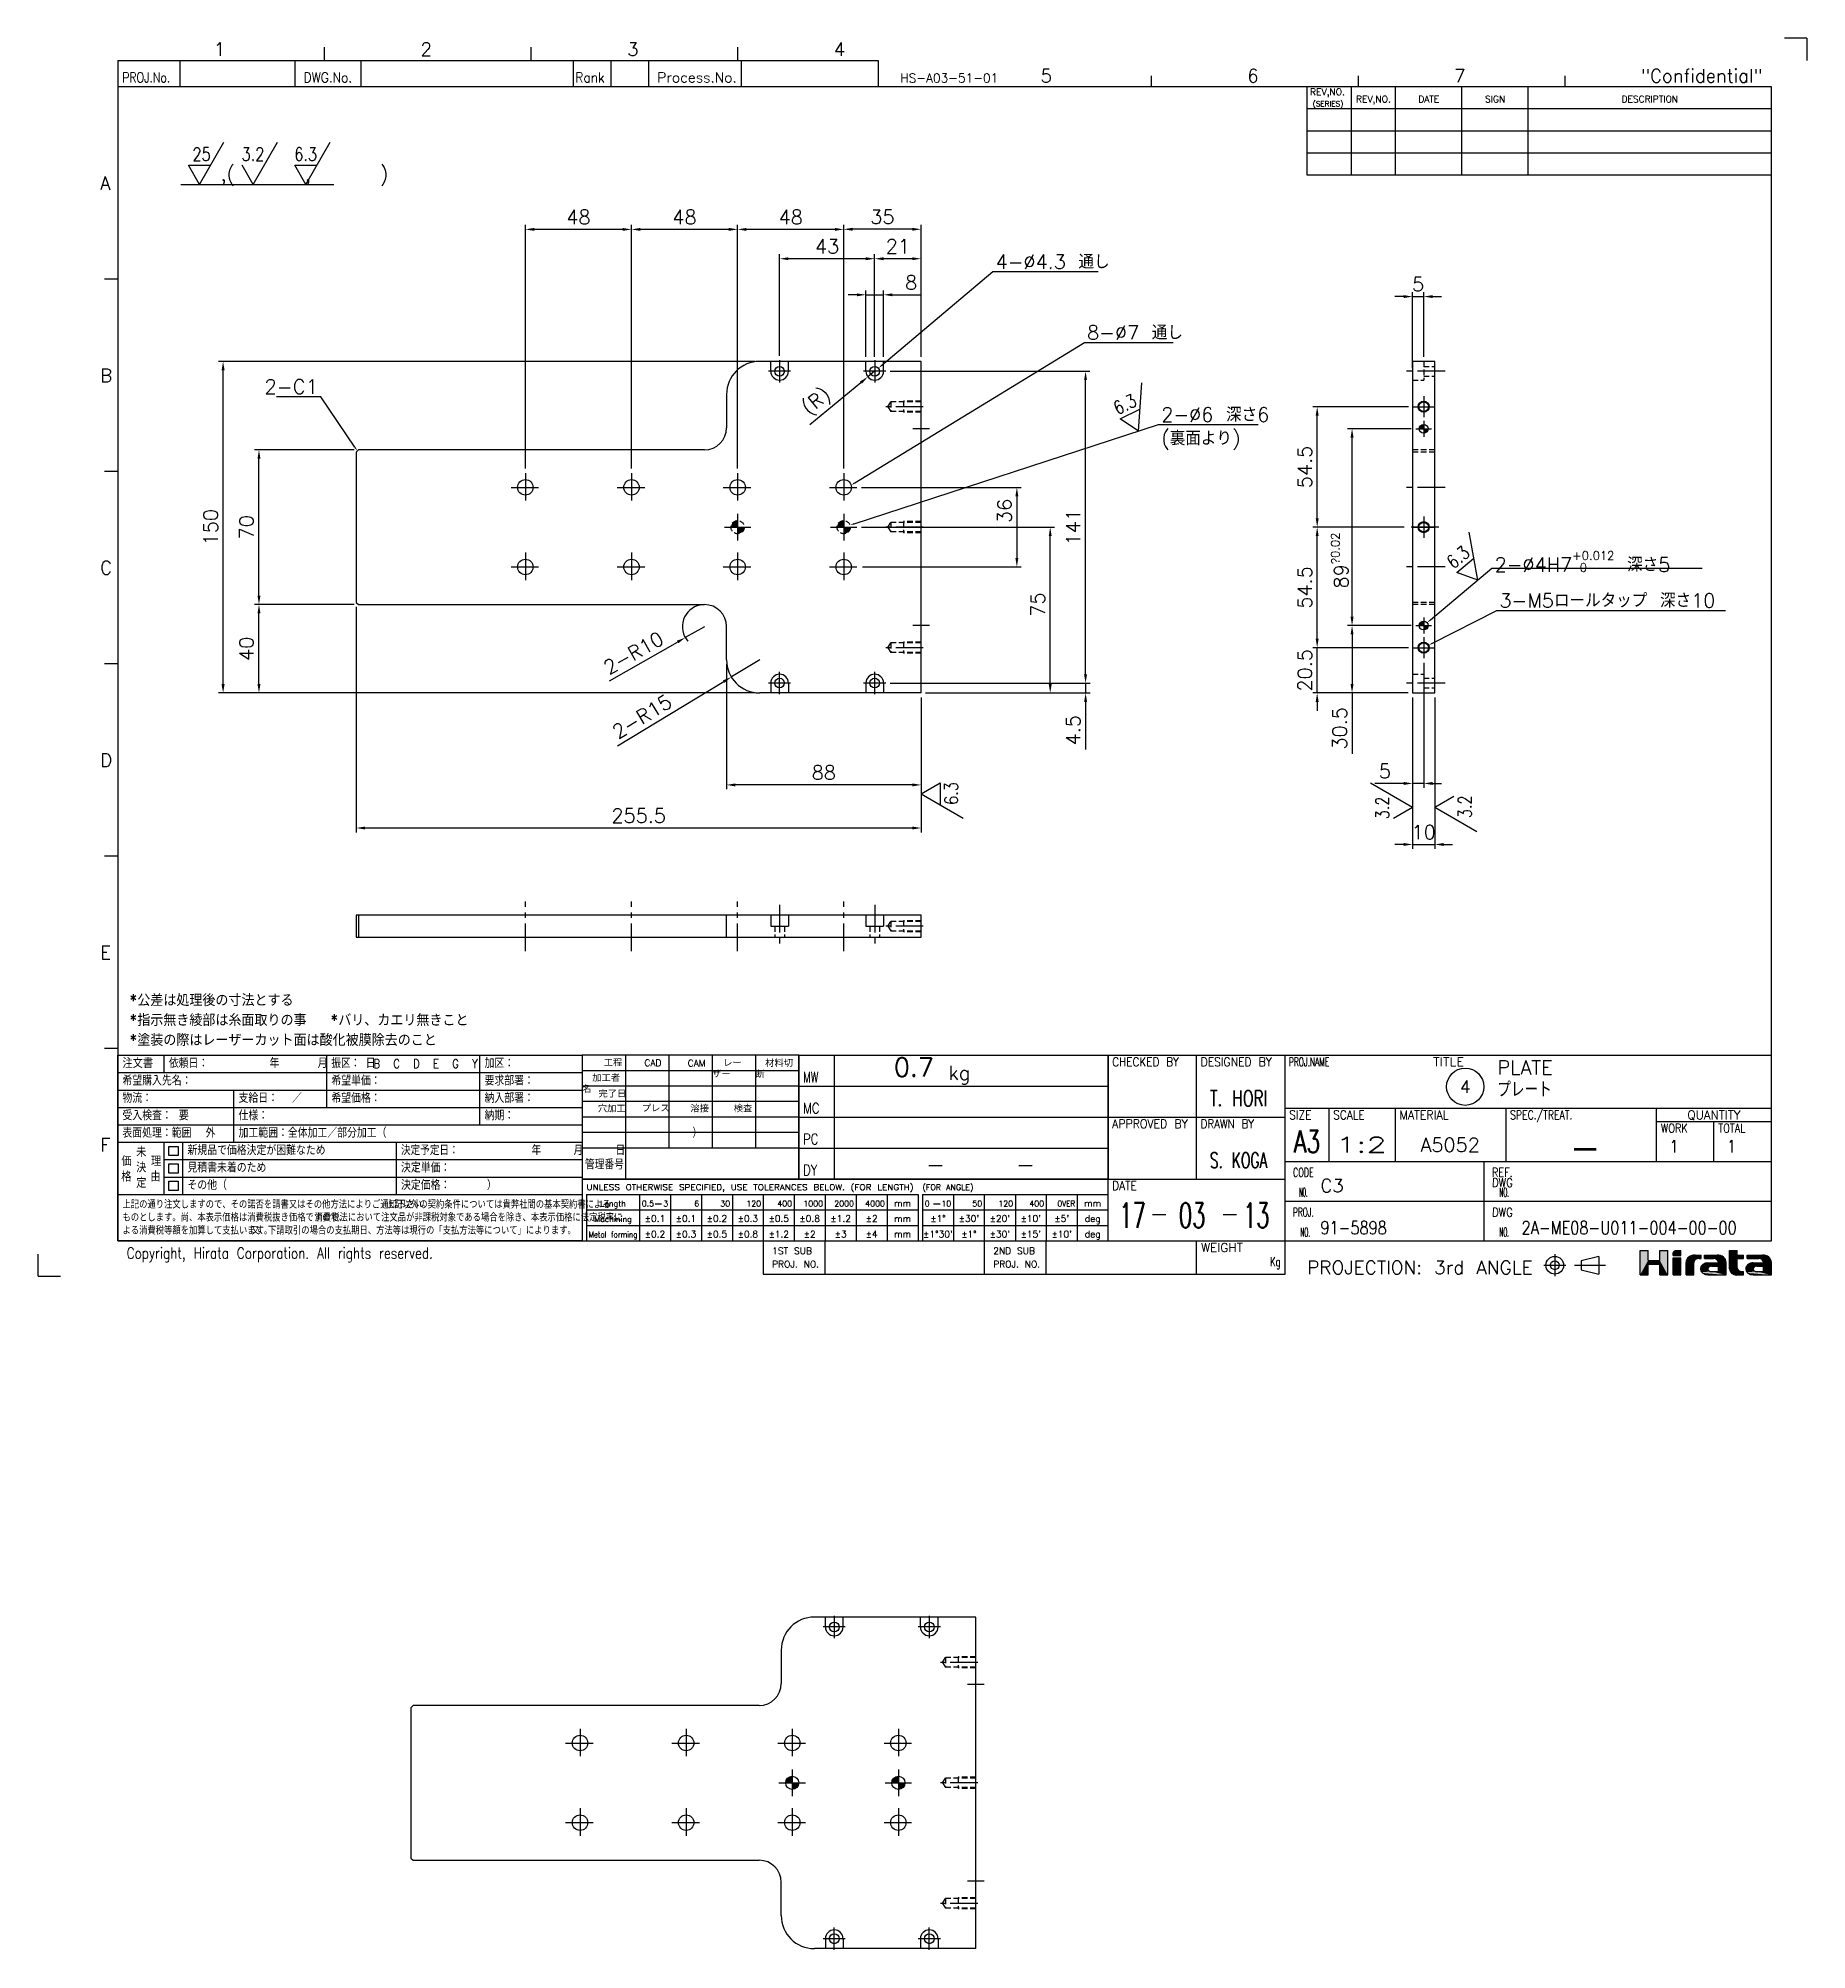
# Model space of a CAD drawing. Extents: x 0 to 800, y -305 to 560.
import ezdxf
from ezdxf import colors
from ezdxf.entities.mleader import LeaderData, LeaderLine
from ezdxf.enums import TextEntityAlignment as Align
from ezdxf.math import Vec2, Vec3

# ---------------------------------------------------------------- set-up
doc = ezdxf.new("R2010")
doc.units = 0
doc.header["$LTSCALE"] = 10
doc.linetypes.add('CENTER', pattern=[2, 1.25, -0.25, 0.25, -0.25])
doc.linetypes.add('HIDDEN', pattern=[0.375, 0.25, -0.125])
doc.layers.get('0').update_dxf_attribs({"linetype": 'CONTINUOUS'})
doc.layers.get('Defpoints').update_dxf_attribs({"linetype": 'CONTINUOUS'})
for name, color, linetype in [('DIM', 4, 'CONTINUOUS'), ('DIM @ 1', 4, 'CONTINUOUS'), ('DWG', 3, 'CONTINUOUS'), ('FMT', 2, 'CONTINUOUS')]:
    doc.layers.add(name, color=color, linetype=linetype)
doc.styles.get("Standard").update_dxf_attribs({"font": 'txt', "bigfont": 'bigfont'})
doc.dimstyles.get("Standard").update_dxf_attribs({"dimscale": 2, "dimtxt": 3.2, "dimasz": 2, "dimexe": 1, "dimexo": 1, "dimgap": 1.2, "dimtad": 1, "dimdsep": 46, "dimtxsty": 'Standard', "dimcen": 0.09, "dimadec": 0, "dimazin": 0, "dimtfac": 1, "dimtdec": 4, "dimtix": 1, "dimtmove": 0, "dimatfit": 3, "dimfxl": 0, "dimtvp": 1, "dimtolj": 1, "dimtzin": 0, "dimarcsym": 0})

msp = doc.modelspace()

# ---------------------------------------------------------------- texts
at = {"layer": 'DIM'}
for s, height, p in [('PLATE', 6.4, (660.048, 91.252)), ('A5052', 6.4, (625.228, 56.257)), ('-', 12.8, (692.593, 52))]:
    msp.add_text(s, height=height, dxfattribs=at).set_placement(p)

# ---------------------------------------------------------------- blocks, each defined once
blk = doc.blocks.new('HS-A03-51-01-A3-A')
at = {"layer": 'Defpoints'}
for q in [(395, 280), (400, 275)]:
    blk.add_line((400, 280), q, dxfattribs=at)
at = {"layer": 'Defpoints', "color": 7}
for q in [(0, 5), (5, 0)]:
    blk.add_line((0, 0), q, dxfattribs=at)
at = {"layer": 'FMT'}
for p, q in [((64.75, 275), (64.75, 278)), ((111.5, 275), (111.5, 278)), ((158.25, 275), (158.25, 278)), ((18, 275), (18, 8)), ((18, 275), (190, 275)), ((32, 275), (32, 269)), ((58, 275), (58, 269)), ((73, 275), (73, 269)), ((121, 275), (121, 269)), ((129.5, 275), (129.5, 269)), ((138, 275), (138, 269)), ((159, 275), (159, 269)), ((190, 275), (190, 269)), ((392, 269), (18, 269)), ((251.75, 271.5), (251.75, 269)), ((287, 249), (287, 269)), ((297, 249), (297, 269)), ((298.5, 271.5), (298.5, 269)), ((307, 249), (307, 269)), ((322, 249), (322, 269)), ((337, 249), (337, 269)), ((345.25, 271.5), (345.25, 269)), ((392, 8), (392, 269)), ((392, 8), (392, 269)), ((392, 264), (287, 264)), ((392, 259), (287, 259)), ((392, 254), (287, 254)), ((392, 249), (287, 249)), ((18, 225.5), (15, 225.5)), ((18, 182), (15, 182)), ((18, 138.5), (15, 138.5)), ((18, 95), (15, 95)), ((18, 51.5), (15, 51.5)), ((242, 8), (242, 50)), ((242, 50), (392, 50)), ((262, 22), (262, 50)), ((282, 0.5), (282, 50)), ((242, 36), (282, 36)), ((282, 38), (392, 38)), ((292, 26), (292, 38)), ((307, 26), (307, 38)), ((332, 26), (332, 38)), ((366, 26), (366, 38)), ((366, 35), (392, 35)), ((366, 35), (392, 35)), ((379, 26), (379, 35)), ((282, 26), (392, 26)), ((327, 8), (327, 26)), ((327, 8), (327, 26)), ((242, 22), (282, 22)), ((252, 14), (255, 14)), ((268, 14), (271, 14)), ((282, 17), (392, 17)), ((18, 8), (392, 8)), ((18, 8), (392, 8)), ((164, 8), (164, 0.5)), ((178, 0.5), (178, 8)), ((214, 0.5), (214, 8)), ((228, 0.5), (228, 8)), ((262, 0.5), (262, 8)), ((353, 4.5), (349, 3.5)), ((353, 4.5), (353, 0.5)), ((362.3, 0.3), (362.3, 5.8)), ((362.3, 5.8), (364.12, 5.8)), ((364.12, 3.6), (364.12, 5.8)), ((366.75, 3.6), (366.75, 5.8)), ((366.75, 5.8), (368.57, 5.8)), ((368.57, 0.3), (368.57, 5.8)), ((369.78, 4.7), (369.78, 5.25)), ((369.78, 4.7), (371.54, 4.7)), ((370.33, 5.8), (371.54, 5.8)), ((371.54, 4.7), (371.54, 5.8)), ((374.78, 4.81), (376.11, 4.81)), ((376.11, 4.04), (376.11, 4.81)), ((376.87, 4.81), (379.73, 4.81)), ((376.87, 4.04), (376.87, 4.81)), ((382.54, 5.8), (384.24, 5.8)), ((382.54, 1.67), (382.54, 5.8)), ((384.24, 4.81), (384.24, 5.8)), ((384.24, 4.81), (385.68, 4.81)), ((385.68, 4.04), (385.68, 4.81)), ((386.55, 4.81), (389.96, 4.81)), ((386.55, 4.04), (386.55, 4.81)), ((164, 0.5), (282, 0.5)), ((349, 3.5), (349, 1.5)), ((349, 1.5), (353, 0.5)), ((362.3, 0.3), (364.12, 0.3)), ((364.12, 3.6), (366.75, 3.6)), ((364.12, 2.77), (366.75, 2.77)), ((364.12, 0.3), (364.12, 2.77)), ((366.75, 0.3), (366.75, 2.77)), ((366.75, 0.3), (368.57, 0.3)), ((369.78, 0.3), (369.78, 4.15)), ((369.78, 4.15), (371.54, 4.15)), ((369.78, 0.3), (371.54, 0.3)), ((371.54, 0.3), (371.54, 4.15)), ((372.69, 0.3), (372.69, 3.16)), ((372.69, 0.3), (374.45, 0.3)), ((374.45, 0.3), (374.45, 3.16)), ((375.66, 4.04), (376.11, 4.04)), ((375.99, 1.76), (375.99, 1.59)), ((376.87, 4.04), (378.96, 4.04)), ((377.64, 3.05), (380.01, 3.05)), ((377.64, 1.7), (377.64, 1.65)), ((377.64, 0.3), (381.77, 0.3)), ((378.47, 2.28), (380.01, 2.28)), ((378.47, 1.07), (380.01, 1.07)), ((380.01, 1.07), (380.01, 2.28)), ((381.77, 0.3), (381.77, 3.16)), ((384.08, 0.3), (385.68, 0.3)), ((384.24, 1.95), (384.24, 4.04)), ((384.24, 4.04), (385.68, 4.04)), ((385.4, 1.07), (385.68, 1.07)), ((385.68, 0.3), (385.68, 1.07)), ((386.22, 1.76), (386.22, 1.59)), ((386.55, 4.04), (389.19, 4.04)), ((387.87, 3.05), (390.24, 3.05)), ((387.87, 1.7), (387.87, 1.65)), ((387.87, 0.3), (392, 0.3)), ((388.7, 2.28), (390.24, 2.28)), ((388.7, 1.07), (390.24, 1.07)), ((390.24, 1.07), (390.24, 2.28)), ((392, 0.3), (392, 3.16))]:
    blk.add_line(p, q, dxfattribs=at)
at = {"layer": 'FMT', "color": 4}
for p, q in [((343, 5), (343, 0)), ((340.5, 2.5), (345.5, 2.5)), ((347.5, 2.5), (354.5, 2.5))]:
    blk.add_line(p, q, dxfattribs=at)
at = {"layer": 'FMT'}
for radius in [2, 1]:
    blk.add_circle((343, 2.5), radius, dxfattribs=at)
at = {"layer": 'FMT', "extrusion": (0, 0, -1)}
blk.add_ellipse((370.33, 5.25), major_axis=(0.389, 0.389), ratio=1, start_param=-2.356194, end_param=-0.785398, dxfattribs=at)
at = {"layer": 'FMT'}
for centre, major_axis, ratio, start_param, end_param in [((374.78, 3.16), (2.09, 0), 0.789474, 1.570796, 3.141593), ((379.73, 3.16), (2.04, 0), 0.810811, 0, 1.570796), ((389.96, 3.16), (2.03, 0), 0.810811, 0, 1.570796), ((375.66, 3.16), (-1.21, 0), 0.727273, -1.570796, 0), ((377.64, 1.76), (-1.65, 0), 0.783333, -1.570796, 0), ((377.64, 1.59), (1.65, 0), 0.783333, 3.141593, 4.712389), ((378.47, 1.7), (-0.825, 0), 0.7, -1.570796, 0), ((378.47, 1.65), (0.825, 0), 0.7, 3.141593, 4.712389), ((378.96, 3.05), (1.05, 0), 0.947368, 0, 1.570796), ((384.08, 1.67), (1.54, 0), 0.892857, 3.141593, 4.712389), ((385.4, 1.95), (1.16, 0), 0.761905, 3.141593, 4.712389), ((387.87, 1.76), (1.65, 0), 0.783333, 1.570796, 3.141593), ((387.87, 1.59), (-1.65, 0), 0.783333, 0, 1.570796), ((388.7, 1.7), (0.825, 0), 0.7, 1.570796, 3.141593), ((388.7, 1.65), (-0.825, 0), 0.7, 0, 1.570796), ((389.19, 3.05), (1.05, 0), 0.947368, 0, 1.570796)]:
    blk.add_ellipse(centre, major_axis=major_axis, ratio=ratio, start_param=start_param, end_param=end_param, dxfattribs=at)
at = {"layer": 'FMT', "linetype": 'Continuous'}
for points in [[(364.12, 5.8), (362.3, 0.3), (364.12, 3.6)], [(362.3, 5.8), (362.3, 0.3), (364.12, 5.8)], [(366.75, 5.8), (366.75, 3.6), (368.57, 0.3)], [(368.57, 5.8), (366.75, 5.8), (368.57, 0.3)], [(369.79, 5.36), (369.78, 5.25), (371.54, 4.7)], [(369.78, 5.25), (369.78, 4.7), (371.54, 4.7)], [(369.82, 5.46), (369.79, 5.36), (371.54, 4.7)], [(369.87, 5.56), (369.82, 5.46), (371.54, 4.7)], [(369.94, 5.64), (369.87, 5.56), (371.54, 4.7)], [(370.02, 5.71), (369.94, 5.64), (371.54, 4.7)], [(370.12, 5.76), (370.02, 5.71), (371.54, 4.7)], [(370.22, 5.79), (370.12, 5.76), (371.54, 4.7)], [(370.33, 5.8), (370.22, 5.79), (371.54, 4.7)], [(371.54, 5.8), (370.33, 5.8), (371.54, 4.7)], [(373.31, 4.33), (373.05, 4.08), (376.11, 4.04)], [(373.62, 4.53), (373.31, 4.33), (376.11, 4.04)], [(373.99, 4.68), (373.62, 4.53), (376.11, 4.04)], [(374.38, 4.78), (373.99, 4.68), (376.11, 4.04)], [(374.38, 4.78), (376.11, 4.81), (374.78, 4.81)], [(376.11, 4.81), (374.38, 4.78), (376.11, 4.04)], [(376.87, 4.81), (376.87, 4.04), (380.09, 4.78)], [(379.73, 4.81), (376.87, 4.81), (380.09, 4.78)], [(380.09, 4.78), (376.87, 4.04), (380.43, 4.71)], [(380.43, 4.71), (376.87, 4.04), (380.75, 4.59)], [(380.75, 4.59), (376.87, 4.04), (381.04, 4.42)], [(381.04, 4.42), (376.87, 4.04), (381.29, 4.22)], [(384.24, 5.8), (382.54, 1.67), (384.24, 4.81)], [(382.54, 5.8), (382.54, 1.67), (384.24, 5.8)], [(384.24, 4.81), (382.54, 1.67), (384.24, 4.04)], [(385.68, 4.81), (384.24, 4.04), (385.68, 4.04)], [(384.24, 4.81), (384.24, 4.04), (385.68, 4.81)], [(386.55, 4.81), (386.55, 4.04), (390.32, 4.78)], [(390.32, 4.78), (386.55, 4.04), (390.66, 4.71)], [(390.66, 4.71), (386.55, 4.04), (390.98, 4.59)], [(390.98, 4.59), (386.55, 4.04), (391.27, 4.42)], [(391.27, 4.42), (386.55, 4.04), (391.52, 4.22)], [(389.96, 4.81), (386.55, 4.81), (390.32, 4.78)], [(364.12, 3.6), (362.3, 0.3), (364.12, 2.77)], [(364.12, 2.77), (362.3, 0.3), (364.12, 0.3)], [(364.12, 3.6), (364.12, 2.77), (366.75, 2.77)], [(366.75, 3.6), (364.12, 3.6), (366.75, 2.77)], [(366.75, 2.77), (366.75, 0.3), (368.57, 0.3)], [(366.75, 3.6), (366.75, 2.77), (368.57, 0.3)], [(369.78, 4.15), (369.78, 0.3), (371.54, 0.3)], [(371.54, 4.15), (369.78, 4.15), (371.54, 0.3)], [(372.74, 3.48), (372.69, 3.16), (374.53, 3.46)], [(374.53, 3.46), (372.69, 3.16), (374.47, 3.31)], [(374.47, 3.31), (372.69, 3.16), (374.45, 3.16)], [(374.45, 3.16), (372.69, 0.3), (374.45, 0.3)], [(372.69, 3.16), (372.69, 0.3), (374.45, 3.16)], [(372.85, 3.79), (372.74, 3.48), (374.74, 3.73)], [(374.74, 3.73), (372.74, 3.48), (374.62, 3.6)], [(374.62, 3.6), (372.74, 3.48), (374.53, 3.46)], [(373.05, 4.08), (372.85, 3.79), (375.45, 4.03)], [(375.45, 4.03), (372.85, 3.79), (375.25, 3.99)], [(375.25, 3.99), (372.85, 3.79), (375.06, 3.92)], [(375.06, 3.92), (372.85, 3.79), (374.89, 3.83)], [(374.89, 3.83), (372.85, 3.79), (374.74, 3.73)], [(373.05, 4.08), (375.66, 4.04), (376.11, 4.04)], [(373.05, 4.08), (375.45, 4.03), (375.66, 4.04)], [(376.02, 1.98), (375.99, 1.76), (377.69, 1.9)], [(377.69, 1.9), (375.99, 1.76), (377.66, 1.8)], [(377.66, 1.8), (375.99, 1.76), (377.64, 1.7)], [(375.99, 1.76), (375.99, 1.59), (377.64, 1.7)], [(377.64, 1.7), (375.99, 1.59), (377.64, 1.65)], [(377.64, 1.65), (375.99, 1.59), (377.66, 1.55)], [(375.99, 1.59), (376.02, 1.37), (377.66, 1.55)], [(376.09, 2.2), (376.02, 1.98), (377.94, 2.14)], [(377.94, 2.14), (376.02, 1.98), (377.84, 2.07)], [(377.84, 2.07), (376.02, 1.98), (377.76, 1.99)], [(377.76, 1.99), (376.02, 1.98), (377.69, 1.9)], [(377.66, 1.55), (376.02, 1.37), (377.69, 1.45)], [(377.69, 1.45), (376.02, 1.37), (377.76, 1.36)], [(376.02, 1.37), (376.09, 1.15), (377.76, 1.36)], [(376.22, 2.4), (376.09, 2.2), (378.47, 2.28)], [(378.47, 2.28), (376.09, 2.2), (378.33, 2.27)], [(378.33, 2.27), (376.09, 2.2), (378.19, 2.25)], [(378.19, 2.25), (376.09, 2.2), (378.06, 2.2)], [(378.06, 2.2), (376.09, 2.2), (377.94, 2.14)], [(377.76, 1.36), (376.09, 1.15), (377.84, 1.28)], [(377.84, 1.28), (376.09, 1.15), (377.94, 1.21)], [(377.94, 1.21), (376.09, 1.15), (378.06, 1.15)], [(376.09, 1.15), (376.22, 0.95), (378.06, 1.15)], [(376.38, 2.59), (376.22, 2.4), (380.01, 2.28)], [(376.22, 2.4), (378.47, 2.28), (380.01, 2.28)], [(378.06, 1.15), (376.22, 0.95), (378.19, 1.1)], [(378.19, 1.1), (376.22, 0.95), (378.33, 1.08)], [(378.33, 1.08), (376.22, 0.95), (378.47, 1.07)], [(378.47, 1.07), (376.22, 0.95), (381.77, 0.3)], [(376.22, 0.95), (376.38, 0.76), (381.77, 0.3)], [(376.58, 2.75), (376.38, 2.59), (380.01, 2.28)], [(376.38, 0.76), (376.58, 0.6), (381.77, 0.3)], [(376.82, 2.88), (376.58, 2.75), (380.01, 2.28)], [(376.58, 0.6), (376.82, 0.47), (381.77, 0.3)], [(377.08, 2.97), (376.82, 2.88), (380.01, 2.28)], [(376.82, 0.47), (377.08, 0.38), (381.77, 0.3)], [(381.29, 4.22), (376.87, 4.04), (378.96, 4.04)], [(377.36, 3.03), (377.08, 2.97), (380.01, 2.28)], [(377.08, 0.38), (377.36, 0.32), (381.77, 0.3)], [(377.64, 3.05), (377.36, 3.03), (380.01, 2.28)], [(377.36, 0.32), (377.64, 0.3), (381.77, 0.3)], [(380.01, 3.05), (377.64, 3.05), (380.01, 2.28)], [(380.01, 1.07), (378.47, 1.07), (381.77, 0.3)], [(381.29, 4.22), (378.96, 4.04), (381.5, 3.98)], [(378.96, 4.04), (379.15, 4.02), (381.5, 3.98)], [(379.15, 4.02), (379.32, 3.98), (381.5, 3.98)], [(379.32, 3.98), (379.49, 3.91), (381.65, 3.72)], [(381.5, 3.98), (379.32, 3.98), (381.65, 3.72)], [(379.49, 3.91), (379.64, 3.81), (381.65, 3.72)], [(379.64, 3.81), (379.77, 3.69), (381.65, 3.72)], [(381.65, 3.72), (379.77, 3.69), (381.74, 3.45)], [(379.77, 3.69), (379.87, 3.54), (381.74, 3.45)], [(379.87, 3.54), (379.95, 3.39), (381.74, 3.45)], [(381.74, 3.45), (379.95, 3.39), (381.77, 3.16)], [(379.95, 3.39), (379.99, 3.22), (381.77, 3.16)], [(379.99, 3.22), (380.01, 3.05), (381.77, 3.16)], [(381.77, 3.16), (380.01, 3.05), (381.77, 0.3)], [(380.01, 3.05), (380.01, 2.28), (381.77, 0.3)], [(380.01, 2.28), (380.01, 1.07), (381.77, 0.3)], [(384.24, 4.04), (382.54, 1.67), (384.24, 1.95)], [(384.24, 1.95), (382.54, 1.67), (384.26, 1.8)], [(384.26, 1.8), (382.54, 1.67), (384.31, 1.65)], [(382.54, 1.67), (382.56, 1.44), (384.31, 1.65)], [(384.31, 1.65), (382.56, 1.44), (384.4, 1.51)], [(384.4, 1.51), (382.56, 1.44), (384.52, 1.38)], [(382.56, 1.44), (382.63, 1.2), (384.52, 1.38)], [(384.52, 1.38), (382.63, 1.2), (384.66, 1.28)], [(384.66, 1.28), (382.63, 1.2), (384.82, 1.19)], [(382.63, 1.2), (382.75, 0.99), (384.82, 1.19)], [(384.82, 1.19), (382.75, 0.99), (385, 1.12)], [(385, 1.12), (382.75, 0.99), (385.2, 1.08)], [(385.2, 1.08), (382.75, 0.99), (385.4, 1.07)], [(385.4, 1.07), (382.75, 0.99), (385.68, 0.3)], [(382.75, 0.99), (382.9, 0.79), (385.68, 0.3)], [(382.9, 0.79), (383.09, 0.62), (385.68, 0.3)], [(383.09, 0.62), (383.31, 0.48), (385.68, 0.3)], [(383.31, 0.48), (383.55, 0.38), (385.68, 0.3)], [(383.55, 0.38), (383.81, 0.32), (385.68, 0.3)], [(383.81, 0.32), (384.08, 0.3), (385.68, 0.3)], [(385.68, 1.07), (385.4, 1.07), (385.68, 0.3)], [(386.22, 1.76), (386.22, 1.59), (387.87, 1.7)], [(387.87, 1.7), (386.22, 1.59), (387.87, 1.65)], [(387.87, 1.65), (386.22, 1.59), (387.89, 1.55)], [(386.22, 1.59), (386.25, 1.37), (387.89, 1.55)], [(386.26, 2.01), (386.22, 1.76), (387.94, 1.92)], [(387.94, 1.92), (386.22, 1.76), (387.89, 1.82)], [(387.89, 1.82), (386.22, 1.76), (387.87, 1.7)], [(387.89, 1.55), (386.25, 1.37), (387.92, 1.45)], [(387.92, 1.45), (386.25, 1.37), (387.99, 1.36)], [(386.25, 1.37), (386.32, 1.15), (387.99, 1.36)], [(386.35, 2.25), (386.26, 2.01), (388.38, 2.24)], [(388.38, 2.24), (386.26, 2.01), (388.24, 2.18)], [(388.24, 2.18), (386.26, 2.01), (388.12, 2.11)], [(388.12, 2.11), (386.26, 2.01), (388.01, 2.02)], [(388.01, 2.02), (386.26, 2.01), (387.94, 1.92)], [(387.99, 1.36), (386.32, 1.15), (388.07, 1.28)], [(388.07, 1.28), (386.32, 1.15), (388.17, 1.21)], [(388.17, 1.21), (386.32, 1.15), (388.29, 1.15)], [(386.32, 1.15), (386.45, 0.95), (388.29, 1.15)], [(386.5, 2.48), (386.35, 2.25), (388.7, 2.28)], [(388.7, 2.28), (386.35, 2.25), (388.54, 2.27)], [(388.54, 2.27), (386.35, 2.25), (388.38, 2.24)], [(388.29, 1.15), (386.45, 0.95), (388.42, 1.1)], [(388.42, 1.1), (386.45, 0.95), (388.56, 1.08)], [(388.56, 1.08), (386.45, 0.95), (388.7, 1.07)], [(388.7, 1.07), (386.45, 0.95), (392, 0.3)], [(386.45, 0.95), (386.61, 0.76), (392, 0.3)], [(386.71, 2.67), (386.5, 2.48), (390.24, 2.28)], [(386.5, 2.48), (388.7, 2.28), (390.24, 2.28)], [(391.52, 4.22), (386.55, 4.04), (389.19, 4.04)], [(386.61, 0.76), (386.81, 0.6), (392, 0.3)], [(386.96, 2.83), (386.71, 2.67), (390.24, 2.28)], [(386.81, 0.6), (387.05, 0.47), (392, 0.3)], [(387.24, 2.95), (386.96, 2.83), (390.24, 2.28)], [(387.05, 0.47), (387.31, 0.38), (392, 0.3)], [(387.55, 3.03), (387.24, 2.95), (390.24, 2.28)], [(387.31, 0.38), (387.59, 0.32), (392, 0.3)], [(387.87, 3.05), (387.55, 3.03), (390.24, 2.28)], [(387.59, 0.32), (387.87, 0.3), (392, 0.3)], [(390.24, 3.05), (387.87, 3.05), (390.24, 2.28)], [(392, 0.3), (390.24, 1.07), (388.7, 1.07)], [(391.52, 4.22), (389.19, 4.04), (391.73, 3.98)], [(389.19, 4.04), (389.38, 4.02), (391.73, 3.98)], [(389.38, 4.02), (389.55, 3.98), (391.73, 3.98)], [(389.55, 3.98), (389.72, 3.91), (391.88, 3.72)], [(391.73, 3.98), (389.55, 3.98), (391.88, 3.72)], [(389.72, 3.91), (389.87, 3.81), (391.88, 3.72)], [(389.87, 3.81), (390, 3.69), (391.88, 3.72)], [(391.88, 3.72), (390, 3.69), (391.97, 3.45)], [(390, 3.69), (390.1, 3.54), (391.97, 3.45)], [(390.1, 3.54), (390.18, 3.39), (391.97, 3.45)], [(391.97, 3.45), (390.18, 3.39), (392, 3.16)], [(390.18, 3.39), (390.22, 3.22), (392, 3.16)], [(390.22, 3.22), (390.24, 3.05), (392, 3.16)], [(392, 3.16), (390.24, 3.05), (392, 0.3)], [(390.24, 3.05), (390.24, 2.28), (392, 0.3)], [(390.24, 2.28), (390.24, 1.07), (392, 0.3)]]:
    blk.add_solid(points, dxfattribs=at)
at = {"color": 4}
blk.add_text('"Confidential"', height=3, dxfattribs=at).set_placement((390, 270), align=Align.RIGHT)
blk.add_text('HS-A03-51-01', height=2, dxfattribs=at).set_placement((195, 270))
at = {"layer": 'FMT'}
for s, height, p in [('1', 3, (41, 276)), ('2', 3, (87.75, 276)), ('3', 3, (134.5, 276)), ('4', 3, (181.25, 276)), ('5', 3, (228, 270)), ('6', 3, (274.75, 270)), ('7', 3, (321.5, 270)), ('REV,NO.', 1.5, (302, 265.5)), ('DATE', 1.5, (314.5, 265.5)), ('SIGN', 1.5, (329.5, 265.5)), ('DESCRIPTION', 1.5, (364.5, 265.5))]:
    blk.add_text(s, height=height, dxfattribs=at).set_placement(p, align=Align.CENTER)
for s, height, width, p in [('PROJ.No.', 2.25, 0.8, (19, 270)), ('DWG.No.', 2.25, 0.9, (60, 270)), ('Rank', 2.25, 0.9, (121.5, 270)), ('Copyright, Hirata Corporation. All rights reserved.', 2.5, 0.8, (20, 4))]:
    blk.add_text(s, height=height, dxfattribs=dict(at, width=width)).set_placement(p)
for s, height, width, p, p2 in [('Process.No.', 2.25, 0.857143, (140, 270), (158, 270)), ('CHECKED BY', 2, 0.814748, (242.9, 47.5), (258, 47.5)), ('DESIGNED BY', 2, 0.810403, (262.9, 47.5), (279, 47.5)), ('PROJ.NAME', 2, 0.56875, (282.9, 47.5), (292, 47.5)), ('TITLE', 2, 0.807692, (315.5, 47.5), (322.5, 47.5)), ('APPROVED BY', 2, 0.806604, (242.9, 33.5), (260, 33.5)), ('DRAWN BY', 2, 0.796053, (262.9, 33.5), (275, 33.5)), ('SIZE', 2, 0.765, (282.9, 35.5), (288, 35.5)), ('SCALE', 2, 0.760714, (292.9, 35.5), (300, 35.5)), ('MATERIAL', 2, 0.756818, (307.9, 35.5), (319, 35.5)), ('SPEC./TREAT.', 2, 0.682258, (332.9, 35.5), (347, 35.5)), ('QUANTITY', 2, 0.818182, (373, 35.5), (385, 35.5)), ('WORK', 2, 0.7625, (367, 32.5), (373.1, 32.5)), ('TOTAL', 2, 0.653571, (380, 32.5), (386.1, 32.5)), ('CODE', 2, 0.640909, (283.8, 22.5), (288.5, 22.5)), ('REF.', 2, 0.783333, (328.8, 22.5), (333.5, 22.5)), ('DATE', 2, 0.763636, (242.9, 19.5), (248.5, 19.5)), ('  NO.  ', 2, 0.496479, (283.8, 18), (288.5, 18)), ('  NO. ', 2, 0.568548, (328.8, 18), (333.5, 18)), ('PROJ.', 2, 0.5875, (283.8, 13.5), (288.5, 13.5)), ('  NO. ', 2, 0.568548, (283.8, 9), (288.5, 9)), ('  NO. ', 2, 0.568548, (283.8, 9), (288.5, 9)), ('  NO. ', 2, 0.568548, (328.8, 9.01), (333.5, 9.01)), ('  NO. ', 2, 0.568548, (328.8, 9.01), (333.5, 9.01)), ('PROJECTION: 3rd ANGLE', 3, 0.90106, (287, 0.5), (338, 0.5))]:
    blk.add_text(s, height=height, dxfattribs=dict(at, width=width)).set_placement(p, p2, align=Align.FIT)
for s, height, p in [('REV,NO.', 1.5, (287.68, 267.12)), ('(SERIES)', 1.2, (288.25, 264.58)), ('A', 3, (14, 245.75)), ('B', 3, (14, 202.25)), ('C', 3, (14, 158.75)), ('D', 3, (14, 115.25)), ('E', 3, (14, 71.75)), ('F', 3, (14, 28.25)), ('1ST SUB', 1.5, (166, 5)), ('2ND SUB', 1.5, (216, 5)), ('WEIGHT', 2, (263, 5.5)), ('PROJ. NO. ', 1.5, (166, 2)), ('PROJ. NO. ', 1.5, (216, 2))]:
    blk.add_text(s, height=height, dxfattribs=at).set_placement(p)
at = {"layer": 'FMT', "width": 0.783394}
for p, p2 in [((328.8, 20.23), (333.5, 20.17)), ((328.8, 13.52), (333.5, 13.46))]:
    blk.add_text('DWG', height=2, rotation=359.2894, dxfattribs=at).set_placement(p, p2, align=Align.FIT)
at = {"layer": 'FMT', "color": 2, "width": 0.7}
blk.add_text('Kg', height=2, dxfattribs=at).set_placement((281, 1.7), align=Align.BOTTOM_RIGHT)
at = {"layer": 'FMT', "color": 4, "width": 0.9}
blk.add_attdef('R_PROJ.NO.', (34, 270), '', height=2.25, dxfattribs=at)
at = {"layer": 'FMT', "color": 4}
for tag, p in [('R_DWG.NO.', (75, 270)), ('PROCESS.NO.', (160.5, 270))]:
    blk.add_attdef(tag, p, '', height=2.25, dxfattribs=at)
at = {"layer": 'FMT', "color": 4, "width": 0.9}
blk.add_attdef('RANK', text='', height=2.25, dxfattribs=at).set_placement((134, 270), align=Align.CENTER)
at = {"layer": 'FMT', "color": 4, "linetype": 'Continuous'}
for tag, p, height in [('PROJNAME', (283.5, 40.5), 3.5), ('CODENO', (290, 19), 3)]:
    blk.add_attdef(tag, p, '', height=height, dxfattribs=at)
at = {"layer": 'FMT', "color": 4, "linetype": 'Continuous', "width": 0.8}
for tag, p, height in [('TITOL', (330, 40.5), 3.5), ('W01', (369, 28), 2.8), ('T01', (382, 28), 2.8), ('REFDWG', (335.5, 19), 3), ('PROJNO', (290, 9.5), 3), ('DWGNO', (335.5, 9.5), 3), ('REVNO', (380, 9.5), 2.2)]:
    blk.add_attdef(tag, p, '', height=height, dxfattribs=at)
at = {"layer": 'FMT', "color": 4, "width": 0.795918}
for tag, p, p2 in [('DESIGNED', (265, 38.5), (278, 38.5)), ('DRAWN', (265, 24.5), (278, 24.5))]:
    blk.add_attdef(tag, text='', height=3.5, dxfattribs=at).set_placement(p, p2, align=Align.FIT)
at = {"layer": 'FMT', "width": 0.72}
blk.add_attdef('SIZE', text='', height=5, dxfattribs=at).set_placement((284, 28), (290, 28), align=Align.FIT)
at = {"layer": 'FMT', "color": 4, "linetype": 'Continuous'}
for tag, height, width, p, p2 in [('SCALE', 3.5, 0.704082, (293.5, 28), (305, 28)), ('D1', 5.6, 0.803571, (244.5, 11), (250.5, 11)), ('D2', 5.6, 0.642857, (258, 11), (264, 11)), ('D3', 5.6, 0.642857, (272.5, 11), (278.5, 11))]:
    blk.add_attdef(tag, text='', height=height, dxfattribs=dict(at, width=width)).set_placement(p, p2, align=Align.FIT)
at = {"layer": 'FMT', "color": 4}
blk.add_attdef('WEIGHT', text='', height=2.5, dxfattribs=at).set_placement((277.15, 1.7), align=Align.RIGHT)
blk = doc.blocks.new('H_KOUSA')
at = {"layer": 'FMT', "color": 4}
for p, q in [((-119, 14), (0, 14)), ((-119, 14), (-119, 0)), ((0, 0), (0, 14)), ((-118, 10.5), (-43, 10.5)), ((-118, 10.5), (-118, 0)), ((-106, 10.5), (-106, 0)), ((-99, 10.5), (-99, 0)), ((-92, 10.5), (-92, 0)), ((-85, 10.5), (-85, 0)), ((-78, 10.5), (-78, 0)), ((-71, 10.5), (-71, 0)), ((-64, 10.5), (-64, 0)), ((-57, 10.5), (-57, 0)), ((-50, 10.5), (-50, 0)), ((-43, 10.5), (-43, 0)), ((-42, 10.5), (-42, 0)), ((-42, 10.5), (0, 10.5)), ((-35, 10.5), (-35, 0)), ((-28, 0), (-28, 10.5)), ((-21, 10.5), (-21, 0)), ((-14, 10.5), (-14, 0)), ((-7, 10.5), (-7, 0)), ((-118, 7), (-43, 7)), ((-101, 8.3), (-102.5, 8.3)), ((-42, 7), (0, 7)), ((-38, 8.3), (-39.5, 8.3)), ((-119, 0), (0, 0)), ((-118, 3.5), (-43, 3.5)), ((-42, 3.5), (0, 3.5))]:
    blk.add_line(p, q, dxfattribs=at)
for s, width, p, p2 in [('UNLESS OTHERWISE SPECIFIED, USE TOLERANCES BELOW. (FOR LENGTH)', 1.003934, (-118, 11.5), (-44, 11.5)), ('OVER', 0.769231, (-11.5, 7.8), (-7.5, 7.8)), ('Metal forming', 0.762301, (-117.5, 0.8), (-106.5, 0.8))]:
    blk.add_text(s, height=1.3, dxfattribs=dict(at, width=width)).set_placement(p, p2, align=Align.FIT)
for s, p in [('(FOR ANGLE)', (-42, 11.5)), ('0.5', (-105.5, 7.8)), ('0', (-41.5, 7.8))]:
    blk.add_text(s, height=1.3, dxfattribs=at).set_placement(p)
for s, height, p in [('Length', 1.3, (-112, 7.8)), ('mm', 1.5, (-46.5, 7.8)), ('mm', 1.5, (-3.5, 7.8)), ('Machining', 1.3, (-112, 4.3)), ('%%P0.1', 1.5, (-102.5, 4.3)), ('%%P0.1', 1.5, (-95.5, 4.3)), ('%%P0.2', 1.5, (-88.5, 4.3)), ('%%P0.3', 1.5, (-81.5, 4.3)), ('%%P0.5', 1.5, (-74.5, 4.3)), ('%%P0.8', 1.5, (-67.5, 4.3)), ('%%P1.2', 1.5, (-60.5, 4.3)), ('%%P2', 1.5, (-53.5, 4.3)), ('mm', 1.5, (-46.5, 4.3)), ('%%P1%%D', 1.5, (-38.5, 4.3)), ("%%P30'", 1.5, (-31.5, 4.3)), ("%%P20'", 1.5, (-24.5, 4.3)), ("%%P10'", 1.5, (-17.5, 4.3)), ("%%P5'", 1.5, (-10.5, 4.3)), ('deg', 1.5, (-3.5, 4.3)), ('%%P0.2', 1.5, (-102.5, 0.8)), ('%%P0.3', 1.5, (-95.5, 0.8)), ('%%P0.5', 1.5, (-88.5, 0.8)), ('%%P0.8', 1.5, (-81.5, 0.8)), ('%%P1.2', 1.5, (-74.5, 0.8)), ('%%P2', 1.5, (-67.5, 0.8)), ('%%P3', 1.5, (-60.5, 0.8)), ('%%P4', 1.5, (-53.5, 0.8)), ('mm', 1.5, (-46.5, 0.8)), ("%%P1%%D30'", 1.5, (-38.5, 0.8)), ('%%P1%%D', 1.5, (-31.5, 0.8)), ("%%P30'", 1.5, (-24.5, 0.8)), ("%%P15'", 1.5, (-17.5, 0.8)), ("%%P10'", 1.5, (-10.5, 0.8)), ('deg', 1.5, (-3.5, 0.8))]:
    blk.add_text(s, height=height, dxfattribs=at).set_placement(p, align=Align.CENTER)
for s, p in [('3', (-99.5, 7.8)), ('6', (-92.5, 7.8)), ('30', (-85.5, 7.8)), ('120', (-78.5, 7.8)), ('400', (-71.5, 7.8)), ('1000', (-64.5, 7.8)), ('2000', (-57.5, 7.8)), ('4000', (-50.5, 7.8)), ('10', (-35.5, 7.8)), ('50', (-28.5, 7.8)), ('120', (-21.5, 7.8)), ('400', (-14.5, 7.8))]:
    blk.add_text(s, height=1.3, dxfattribs=at).set_placement(p, align=Align.RIGHT)
blk = doc.blocks.new('YOUKYUSYO')
at = {"layer": 'FMT'}
for p, q in [((-105, 42), (0, 42)), ((-105, 0), (-105, 42)), ((-94.5, 38.06), (-94.5, 42)), ((-57.75, 30.19), (-57.75, 42)), ((-23.1, 26.25), (-23.1, 42)), ((0, 42), (0, 0)), ((-105, 38.06), (-94.5, 38.06)), ((-94.5, 38.06), (0, 38.06)), ((-105, 34.12), (0, 34.12)), ((-78.75, 22.31), (-78.75, 34.12)), ((-105, 30.19), (0, 30.19)), ((-105, 26.25), (0, 26.25)), ((-105, 22.31), (0, 22.31)), ((-94.5, 10.5), (-94.5, 22.31)), ((-90.3, 10.5), (-90.3, 22.31)), ((-42, 10.5), (-42, 22.31)), ((-94.5, 18.38), (0, 18.38)), ((-93.45, 19.29), (-93.45, 21.39)), ((-93.45, 21.39), (-91.35, 21.39)), ((-91.35, 19.29), (-93.45, 19.29)), ((-93.45, 15.36), (-93.45, 17.46)), ((-93.45, 17.46), (-91.35, 17.46)), ((-91.35, 21.39), (-91.35, 19.29)), ((-91.35, 17.46), (-91.35, 15.36)), ((-94.5, 14.44), (0, 14.44)), ((-91.35, 15.36), (-93.45, 15.36)), ((-93.45, 11.42), (-93.45, 13.52)), ((-93.45, 13.52), (-91.35, 13.52)), ((-91.35, 13.52), (-91.35, 11.42)), ((-105, 10.5), (0, 10.5)), ((-91.35, 11.42), (-93.45, 11.42)), ((0, 0), (-105, 0))]:
    blk.add_line(p, q, dxfattribs=at)
for s, p in [('注文書', (-103.95, 39.11)), ('価', (-104.21, 16.94)), ('未', (-100.85, 19.02)), ('決', (-100.85, 15.52)), ('理', (-97.49, 16.94)), ('格', (-104.21, 13.44)), ('定', (-100.85, 12.02)), ('由', (-97.63, 13.44))]:
    blk.add_text(s, height=2.1, dxfattribs=at).set_placement(p)
for s, height, width, p in [('依頼日：        年     月     日', 2.1, 0.85, (-93.45, 39.11)), ('振区：  B  C  D  E  G  Y', 1.9688, 0.85, (-56.7, 39.11)), ('加区：', 2.1, 0.85, (-22.05, 39.11)), ('希望購入先名：', 2.1, 0.85, (-103.95, 35.17)), ('希望単価：', 2.1, 0.85, (-56.7, 35.17)), ('要求部署：', 2.1, 0.85, (-22.05, 35.17)), ('物流：', 2.1, 0.85, (-103.95, 31.24)), ('支給日：  ／', 2.1, 0.85, (-77.7, 31.24)), ('希望価格：', 2.1, 0.85, (-56.7, 31.24)), ('納入部署：', 2.1, 0.85, (-22.05, 31.24)), ('受入検査： 要', 2.1, 0.85, (-103.95, 27.3)), ('仕様：', 2.1, 0.85, (-77.7, 27.3)), ('納期：', 2.1, 0.85, (-22.05, 27.3)), ('表面処理：範囲  外', 2.1, 0.85, (-103.95, 23.36)), ('新規品で価格決定が困難なため', 2.1, 0.85, (-89.25, 19.43)), ('加工範囲：全体加工／部分加工（                                        ）', 2.1, 0.85, (-77.7, 23.36)), ('決定予定日：         年    月    日', 2.1, 0.9, (-40.95, 19.43)), ('見積書未着のため', 2.1, 0.85, (-89.25, 15.49)), ('決定単価：', 2.1, 0.85, (-40.95, 15.49)), ('その他（                                  ）', 2.1, 0.85, (-89.25, 11.55)), ('決定価格：', 2.1, 0.85, (-40.95, 11.55)), ('上記の通り注文しますので、その諾否を請書又はその他方法によりご通知下さい。', 1.68, 0.8, (-103.95, 7.35)), ('上記以外の契約条件については貴弊社間の基本契約書による', 1.68, 0.8, (-44.34, 7.35)), ('ものとします。尚、本表示価格は消費税抜き価格ですので、', 1.68, 0.8, (-103.95, 4.41)), ('消費税法において注文品が非課税対象である場合を除き、本表示価格に法定税率に', 1.68, 0.8, (-60.5, 4.41)), ('よる消費税等額を加算して支払います。', 1.68, 0.8, (-103.95, 1.47)), ('又、下請取引の場合の支払期日、方法等は現行の「支払方法等について」によります。', 1.68, 0.8, (-74.8, 1.47))]:
    blk.add_text(s, height=height, dxfattribs=dict(at, width=width)).set_placement(p)
blk = doc.blocks.new('SEISANKANRI')
at = {"layer": 'FMT'}
for p, q in [((49, 0), (0, 0)), ((0, 0), (0, -28)), ((49, 0), (119, 0)), ((119, 0), (119, -28)), ((49, 0), (49, -28)), ((57, 0), (57, -28)), ((49, -7), (119, -7)), ((49, -14), (0, -14)), ((49, -14), (119, -14)), ((49, -21), (119, -21)), ((78.47, -24.94), (81.47, -24.94)), ((98.78, -24.94), (101.78, -24.94)), ((49, -28), (0, -28)), ((119, -28), (49, -28))]:
    blk.add_line(p, q, dxfattribs=at)
for s, width, p in [('MW', 0.7, (50, -6.17)), ('MC', 0.8, (50, -13.17)), ('PC', 0.8, (50, -20.17)), ('DY', 0.8, (50, -27.17))]:
    blk.add_text(s, height=2.4, dxfattribs=dict(at, width=width)).set_placement(p)
blk = doc.blocks.new('TEHAI_A3')
at = {"layer": 'FMT'}
for p, q in [((18, 8), (18, 50)), ((172, 22), (123, 22)), ((172, 22), (123, 22)), ((123, 8), (18, 8))]:
    blk.add_line(p, q, dxfattribs=at)
at = {"layer": 'FMT', "color": 2, "linetype": 'ByBlock', "lineweight": -2}
for p, q in [((172, 50), (123, 50)), ((123, 50), (123, 22)), ((132.8, 50), (132.8, 22)), ((142.6, 50), (142.6, 29)), ((152.4, 50), (152.4, 29)), ((162.2, 50), (162.2, 29)), ((172, 22), (172, 50)), ((172, 46.5), (123, 46.5)), ((172, 43), (123, 43)), ((172, 39.5), (123, 39.5)), ((172, 32.5), (123, 32.5)), ((172, 29), (123, 29)), ((123, 22), (172, 22))]:
    blk.add_line(p, q, dxfattribs=at)
at = {"layer": 'FMT'}
for name, p in [('YOUKYUSYO', (123, 8)), ('SEISANKANRI', (123, 50))]:
    blk.add_blockref(name, p, dxfattribs=at)
at = {"layer": 'FMT', "color": 4, "linetype": 'ByBlock', "lineweight": -2, "char_height": 2.6775, "attachment_point": 1}
for s, insert in [('*公差は処理後の寸法とする', (20.57, 63.78)), ('*指示無き綾部は糸面取りの事 \u3000*バリ、カエリ無きこと', (20.57, 59.28)), ('*塗装の際はレーザーカット面は酸化被膜除去のこと', (20.57, 54.78))]:
    blk.add_mtext_dynamic_manual_height_columns(s, width=156.7286, gutter_width=16, heights=[0], dxfattribs=dict(at, insert=insert))
at = {"layer": 'FMT', "color": 2, "linetype": 'ByBlock', "lineweight": -2, "attachment_point": 1}
for s, heights, insert, char_height in [('{\\W3.66666; }工程', [0], (123, 49), 1.5), ('{\\W3.22222; }CAD', [0], (132.8, 49.04), 1.5), ('{\\W3.22222; }CAM', [0], (142.6, 48.96), 1.5), ('{\\W1.88888; }レーザー', [0], (152.4, 48.96), 1.5), ('{\\W1.66666; }材料切断', [0], (162.2, 48.89), 1.5), ('{\\W1.72222; }加工者名', [0], (123, 45.54), 1.5), ('{\\W2.77777; }完了日', [0], (123, 41.96), 1.5), ('{\\W2.66666; }穴加工', [0], (123, 38.61), 1.5), ('{\\W2.77777; }プレス', [1.78], (132.8, 38.68), 1.5), ('{\\W3.66666; }溶接', [0], (142.6, 38.61), 1.5), ('{\\W3.66666; }検査', [0], (152.4, 38.61), 1.5), ('{\\W0.305555; }管理番号', [0], (123, 26.2), 2)]:
    blk.add_mtext_dynamic_manual_height_columns(s, width=9.8, gutter_width=16, heights=heights, dxfattribs=dict(at, insert=insert, char_height=char_height))
blk = doc.blocks.new('weight_A3')
at = {"layer": 'FMT', "insert": (25.84, 0.37), "char_height": 3.2, "attachment_point": 7}
blk.add_mtext('kg', dxfattribs=at)
at = {"layer": 'FMT', "linetype": 'Continuous'}
blk.add_attdef('重量', text='', height=4.2, dxfattribs=at).set_placement((22.54, 0.95), align=Align.BOTTOM_RIGHT)
blk = doc.blocks.new('BLNO')
at = {"layer": 'FMT', "color": 4}
blk.add_circle((40.75, -7.13), 4.21, dxfattribs=at)
blk.add_attdef('NO', text='', height=2.8, dxfattribs=at).set_placement((40.75, -7.13), align=Align.MIDDLE)
blk = doc.blocks.new('MM5')
at = {"color": 4, "linetype": 'ByBlock'}
for p, q in [((-2.5, 0), (-2.5, -8)), ((2.5, 0), (2.5, -8))]:
    blk.add_line(p, q, dxfattribs=at)
at = {"color": 4, "linetype": 'CENTER'}
blk.add_line((0, 1), (0, -15.89), dxfattribs=at)
at = {"color": 0, "linetype": 'ByBlock'}
for p, q in [((2.15, 0), (2.15, -13.71)), ((-2.5, -8), (2.5, -8)), ((-2.15, 0), (-2.15, -13.71)), ((-2.15, -13.71), (2.15, -13.71)), ((0, -15), (-2.15, -13.71)), ((0, -15), (2.15, -13.71))]:
    blk.add_line(p, q, dxfattribs=at)
blk = doc.blocks.new('A7')
at = {"color": 4, "linetype": 'CENTER'}
for p, q in [((6.5, 0), (-6.5, 0)), ((0, 6.5), (0, -6.5))]:
    blk.add_line(p, q, dxfattribs=at)
at = {"color": 0, "linetype": 'ByBlock'}
blk.add_circle((0, 0), 3.5, dxfattribs=at)
blk = doc.blocks.new('H7-6')
at = {"color": 4, "linetype": 'CENTER'}
for p, q in [((6, 0), (-6, 0)), ((0, 6), (0, -6))]:
    blk.add_line(p, q, dxfattribs=at)
at = {"color": 0, "linetype": 'ByBlock', "const_width": 3}
for points in [[(-1.5, 0, 0.414214), (0, -1.5, 0.414214)], [(1.5, 0, 0.414214), (0, 1.5, 1)]]:
    blk.add_lwpolyline(points, format="xyb", dxfattribs=at)
at = {"color": 0, "linetype": 'ByBlock'}
blk.add_circle((0, 0), 2.98, dxfattribs=at)
blk = doc.blocks.new('YY_CHU')
at = {"color": 0, "linetype": 'CENTER'}
for p, q in [((0.6, 0), (-0.6, 0)), ((0, 0.6), (0, -0.6))]:
    blk.add_line(p, q, dxfattribs=at)
blk = doc.blocks.new('M5')
at = {"color": 4, "linetype": 'ByBlock'}
blk.add_circle((0, 0), 2.5, dxfattribs=at)
at = {"color": 0, "linetype": 'ByBlock'}
blk.add_circle((0, 0), 2.15, dxfattribs=at)
at = {"color": 4, "linetype": 'CENTER', "xscale": 8, "yscale": 8, "zscale": 8}
blk.add_blockref('YY_CHU', (0, 0), dxfattribs=at)
blk = doc.blocks.new('H7-4')
at = {"color": 4, "linetype": 'CENTER'}
for p, q in [((3.6, 0), (-3.6, 0)), ((0, 3.6), (0, -3.6))]:
    blk.add_line(p, q, dxfattribs=at)
at = {"color": 0, "linetype": 'ByBlock', "const_width": 2}
for points in [[(-1, 0, 0.414214), (0, -1, 0.414214)], [(1, 0, 0.414214), (0, 1, 1)]]:
    blk.add_lwpolyline(points, format="xyb", dxfattribs=at)
at = {"color": 0, "linetype": 'ByBlock'}
blk.add_circle((0, 0), 2, dxfattribs=at)
blk = doc.blocks.new('*D43')
at = {"layer": 'Defpoints', "color": 0}
for p in [(99.85, 303.84), (144.86, 303.84), (326.36, 263.84)]:
    blk.add_point(p, dxfattribs=at)
at = {"layer": 'DIM', "color": 0, "lineweight": -2}
for p, q in [((142.86, 303.84), (97.85, 303.84)), ((99.85, 267.84), (99.85, 299.84)), ((324.36, 263.84), (97.85, 263.84))]:
    blk.add_line(p, q, dxfattribs=at)
at = {"layer": 'DIM', "color": 0}
for points in [[(99.19, 299.84), (100.52, 299.84), (99.85, 303.84)], [(99.19, 267.84), (100.52, 267.84), (99.85, 263.84)]]:
    blk.add_solid(points, dxfattribs=at)
at = {"layer": 'DIM', "color": 0, "insert": (94.25, 283.84), "char_height": 6.4, "attachment_point": 5, "rotation": 90}
blk.add_mtext('\\A1;40', dxfattribs=at)
blk = doc.blocks.new('*D44')
at = {"layer": 'Defpoints', "color": 0}
for p in [(99.85, 373.84), (144.86, 373.84), (144.86, 303.84)]:
    blk.add_point(p, dxfattribs=at)
at = {"layer": 'DIM', "color": 0, "lineweight": -2}
for p, q in [((142.86, 373.84), (97.85, 373.84)), ((99.85, 307.84), (99.85, 369.84)), ((142.86, 303.84), (97.85, 303.84))]:
    blk.add_line(p, q, dxfattribs=at)
at = {"layer": 'DIM', "color": 0}
for points in [[(99.19, 369.84), (100.52, 369.84), (99.85, 373.84)], [(99.19, 307.84), (100.52, 307.84), (99.85, 303.84)]]:
    blk.add_solid(points, dxfattribs=at)
at = {"layer": 'DIM', "color": 0, "insert": (94.25, 338.84), "char_height": 6.4, "attachment_point": 5, "rotation": 90}
blk.add_mtext('\\A1;70', dxfattribs=at)
blk = doc.blocks.new('*D45')
at = {"layer": 'Defpoints', "color": 0}
for p in [(83.62, 413.84), (326.36, 413.84), (326.36, 263.84)]:
    blk.add_point(p, dxfattribs=at)
at = {"layer": 'DIM', "color": 0, "lineweight": -2}
for p, q in [((324.36, 413.84), (81.62, 413.84)), ((83.62, 267.84), (83.62, 409.84)), ((324.36, 263.84), (81.62, 263.84))]:
    blk.add_line(p, q, dxfattribs=at)
at = {"layer": 'DIM', "color": 0}
for points in [[(82.95, 409.84), (84.29, 409.84), (83.62, 413.84)], [(82.95, 267.84), (84.29, 267.84), (83.62, 263.84)]]:
    blk.add_solid(points, dxfattribs=at)
at = {"layer": 'DIM', "color": 0, "insert": (78.02, 338.84), "char_height": 6.4, "attachment_point": 5, "rotation": 90}
blk.add_mtext('\\A1;150', dxfattribs=at)
blk = doc.blocks.new('*D46')
at = {"layer": 'Defpoints', "color": 0}
for p in [(311.36, 278.84), (399.36, 263.84), (311.36, 222.27)]:
    blk.add_point(p, dxfattribs=at)
at = {"layer": 'DIM', "color": 0, "lineweight": -2}
for p, q in [((311.36, 276.84), (311.36, 220.27)), ((399.36, 261.84), (399.36, 220.27)), ((395.36, 222.27), (315.36, 222.27))]:
    blk.add_line(p, q, dxfattribs=at)
at = {"layer": 'DIM', "color": 0}
for points in [[(315.36, 222.93), (315.36, 221.6), (311.36, 222.27)], [(395.36, 222.93), (395.36, 221.6), (399.36, 222.27)]]:
    blk.add_solid(points, dxfattribs=at)
at = {"layer": 'DIM', "color": 0, "insert": (355.36, 227.87), "char_height": 6.4, "attachment_point": 5}
blk.add_mtext('\\A1;88', dxfattribs=at)
blk = doc.blocks.new('*D47')
at = {"layer": 'Defpoints', "color": 0}
for p in [(143.86, 304.84), (399.36, 263.84), (143.86, 202.77)]:
    blk.add_point(p, dxfattribs=at)
at = {"layer": 'DIM', "color": 0, "lineweight": -2}
for p, q in [((143.86, 302.84), (143.86, 200.77)), ((399.36, 261.84), (399.36, 200.77)), ((395.36, 202.77), (147.86, 202.77))]:
    blk.add_line(p, q, dxfattribs=at)
at = {"layer": 'DIM', "color": 0}
for points in [[(147.86, 203.43), (147.86, 202.1), (143.86, 202.77)], [(395.36, 203.43), (395.36, 202.1), (399.36, 202.77)]]:
    blk.add_solid(points, dxfattribs=at)
at = {"layer": 'DIM', "color": 0, "insert": (271.61, 208.37), "char_height": 6.4, "attachment_point": 5}
blk.add_mtext('\\A1;255.5', dxfattribs=at)
blk = doc.blocks.new('*D48')
at = {"layer": 'Defpoints', "color": 0}
for p in [(370.36, 338.84), (457.77, 338.84), (399.36, 263.84)]:
    blk.add_point(p, dxfattribs=at)
at = {"layer": 'DIM', "color": 0, "lineweight": -2}
for p, q in [((372.36, 338.84), (459.77, 338.84)), ((457.77, 267.84), (457.77, 334.84)), ((401.36, 263.84), (459.77, 263.84))]:
    blk.add_line(p, q, dxfattribs=at)
at = {"layer": 'DIM', "color": 0}
for points in [[(457.11, 334.84), (458.44, 334.84), (457.77, 338.84)], [(457.11, 267.84), (458.44, 267.84), (457.77, 263.84)]]:
    blk.add_solid(points, dxfattribs=at)
at = {"layer": 'DIM', "color": 0, "insert": (452.17, 303.84), "char_height": 6.4, "attachment_point": 5, "rotation": 90}
blk.add_mtext('\\A1;75', dxfattribs=at)
blk = doc.blocks.new('*D49')
at = {"layer": 'Defpoints', "color": 0}
for p in [(370.36, 356.84), (370.86, 320.84), (442.69, 320.84)]:
    blk.add_point(p, dxfattribs=at)
at = {"layer": 'DIM', "color": 0, "lineweight": -2}
for p, q in [((372.36, 356.84), (444.69, 356.84)), ((442.69, 352.84), (442.69, 324.84)), ((372.86, 320.84), (444.69, 320.84))]:
    blk.add_line(p, q, dxfattribs=at)
at = {"layer": 'DIM', "color": 0}
for points in [[(442.02, 352.84), (443.35, 352.84), (442.69, 356.84)], [(442.02, 324.84), (443.35, 324.84), (442.69, 320.84)]]:
    blk.add_solid(points, dxfattribs=at)
at = {"layer": 'DIM', "color": 0, "insert": (437.09, 346.2), "char_height": 6.4, "attachment_point": 5, "rotation": 90}
blk.add_mtext('\\A1;36', dxfattribs=at)
blk = doc.blocks.new('*D50')
at = {"layer": 'Defpoints', "color": 0}
for p in [(378.36, 460.27), (378.36, 413.84), (399.36, 413.84)]:
    blk.add_point(p, dxfattribs=at)
at = {"layer": 'DIM', "color": 0, "lineweight": -2}
for p, q in [((378.36, 415.84), (378.36, 462.27)), ((395.36, 460.27), (382.36, 460.27)), ((399.36, 415.84), (399.36, 462.27))]:
    blk.add_line(p, q, dxfattribs=at)
at = {"layer": 'DIM', "color": 0}
for points in [[(382.36, 460.94), (382.36, 459.6), (378.36, 460.27)], [(395.36, 460.94), (395.36, 459.6), (399.36, 460.27)]]:
    blk.add_solid(points, dxfattribs=at)
at = {"layer": 'DIM', "color": 0, "insert": (388.86, 465.87), "char_height": 6.4, "attachment_point": 5}
blk.add_mtext('\\A1;21', dxfattribs=at)
blk = doc.blocks.new('*D51')
at = {"layer": 'Defpoints', "color": 0}
for p in [(335.36, 460.27), (335.36, 414.34), (378.36, 414.34)]:
    blk.add_point(p, dxfattribs=at)
at = {"layer": 'DIM', "color": 0, "lineweight": -2}
for p, q in [((335.36, 416.34), (335.36, 462.27)), ((374.36, 460.27), (339.36, 460.27)), ((378.36, 416.34), (378.36, 462.27))]:
    blk.add_line(p, q, dxfattribs=at)
at = {"layer": 'DIM', "color": 0}
for points in [[(339.36, 460.94), (339.36, 459.6), (335.36, 460.27)], [(374.36, 460.94), (374.36, 459.6), (378.36, 460.27)]]:
    blk.add_solid(points, dxfattribs=at)
at = {"layer": 'DIM', "color": 0, "insert": (356.86, 465.87), "char_height": 6.4, "attachment_point": 5}
blk.add_mtext('\\A1;43', dxfattribs=at)
blk = doc.blocks.new('*D52')
at = {"layer": 'Defpoints', "color": 0}
for p in [(364.36, 473.59), (399.36, 413.84), (364.36, 363.34)]:
    blk.add_point(p, dxfattribs=at)
at = {"layer": 'DIM', "color": 0, "lineweight": -2}
for p, q in [((364.36, 365.34), (364.36, 475.59)), ((399.36, 415.84), (399.36, 475.59)), ((395.36, 473.59), (368.36, 473.59))]:
    blk.add_line(p, q, dxfattribs=at)
at = {"layer": 'DIM', "color": 0}
for points in [[(368.36, 474.25), (368.36, 472.92), (364.36, 473.59)], [(395.36, 474.25), (395.36, 472.92), (399.36, 473.59)]]:
    blk.add_solid(points, dxfattribs=at)
at = {"layer": 'DIM', "color": 0, "insert": (381.86, 479.19), "char_height": 6.4, "attachment_point": 5}
blk.add_mtext('\\A1;35', dxfattribs=at)
blk = doc.blocks.new('*D53')
at = {"layer": 'Defpoints', "color": 0}
for p in [(316.36, 473.53), (316.36, 363.34), (364.36, 363.34)]:
    blk.add_point(p, dxfattribs=at)
at = {"layer": 'DIM', "color": 0, "lineweight": -2}
for p, q in [((316.36, 365.34), (316.36, 475.53)), ((360.36, 473.53), (320.36, 473.53)), ((364.36, 365.34), (364.36, 475.53))]:
    blk.add_line(p, q, dxfattribs=at)
at = {"layer": 'DIM', "color": 0}
for points in [[(320.36, 474.2), (320.36, 472.86), (316.36, 473.53)], [(360.36, 474.2), (360.36, 472.86), (364.36, 473.53)]]:
    blk.add_solid(points, dxfattribs=at)
at = {"layer": 'DIM', "color": 0, "insert": (340.36, 479.13), "char_height": 6.4, "attachment_point": 5}
blk.add_mtext('\\A1;48', dxfattribs=at)
blk = doc.blocks.new('*D54')
at = {"layer": 'Defpoints', "color": 0}
for p in [(268.36, 473.53), (268.36, 363.34), (316.36, 363.34)]:
    blk.add_point(p, dxfattribs=at)
at = {"layer": 'DIM', "color": 0, "lineweight": -2}
for p, q in [((268.36, 365.34), (268.36, 475.53)), ((312.36, 473.53), (272.36, 473.53)), ((316.36, 365.34), (316.36, 475.53))]:
    blk.add_line(p, q, dxfattribs=at)
at = {"layer": 'DIM', "color": 0}
for points in [[(272.36, 474.2), (272.36, 472.86), (268.36, 473.53)], [(312.36, 474.2), (312.36, 472.86), (316.36, 473.53)]]:
    blk.add_solid(points, dxfattribs=at)
at = {"layer": 'DIM', "color": 0, "insert": (292.36, 479.13), "char_height": 6.4, "attachment_point": 5}
blk.add_mtext('\\A1;48', dxfattribs=at)
blk = doc.blocks.new('*D55')
at = {"layer": 'Defpoints', "color": 0}
for p in [(220.36, 473.53), (220.36, 363.34), (268.36, 363.34)]:
    blk.add_point(p, dxfattribs=at)
at = {"layer": 'DIM', "color": 0, "lineweight": -2}
for p, q in [((220.36, 365.34), (220.36, 475.53)), ((264.36, 473.53), (224.36, 473.53)), ((268.36, 365.34), (268.36, 475.53))]:
    blk.add_line(p, q, dxfattribs=at)
at = {"layer": 'DIM', "color": 0}
for points in [[(224.36, 474.2), (224.36, 472.86), (220.36, 473.53)], [(264.36, 474.2), (264.36, 472.86), (268.36, 473.53)]]:
    blk.add_solid(points, dxfattribs=at)
at = {"layer": 'DIM', "color": 0, "insert": (244.36, 479.13), "char_height": 6.4, "attachment_point": 5}
blk.add_mtext('\\A1;48', dxfattribs=at)
blk = doc.blocks.new('*D56')
at = {"layer": 'Defpoints', "color": 0}
for p in [(626.71, 279.54), (621.71, 263.84), (626.71, 222.93)]:
    blk.add_point(p, dxfattribs=at)
at = {"layer": 'DIM', "color": 0, "lineweight": -2}
for p, q in [((626.71, 277.54), (626.71, 220.93)), ((621.71, 261.84), (621.71, 220.93)), ((617.71, 222.93), (604.65, 222.93)), ((626.71, 222.93), (621.71, 222.93)), ((630.71, 222.93), (634.71, 222.93))]:
    blk.add_line(p, q, dxfattribs=at)
at = {"layer": 'DIM', "color": 0}
for points in [[(617.71, 223.6), (617.71, 222.27), (621.71, 222.93)], [(630.71, 223.6), (630.71, 222.27), (626.71, 222.93)]]:
    blk.add_solid(points, dxfattribs=at)
at = {"layer": 'DIM', "color": 0, "insert": (609.18, 228.53), "char_height": 6.4, "attachment_point": 5}
blk.add_mtext('\\A1;5', dxfattribs=at)
blk = doc.blocks.new('*D57')
at = {"layer": 'Defpoints', "color": 0}
for p in [(621.71, 263.84), (631.71, 263.84), (631.71, 195.32)]:
    blk.add_point(p, dxfattribs=at)
at = {"layer": 'DIM', "color": 0, "lineweight": -2}
for p, q in [((621.71, 261.84), (621.71, 193.32)), ((631.71, 261.84), (631.71, 193.32)), ((617.71, 195.32), (613.71, 195.32)), ((621.71, 195.32), (631.71, 195.32)), ((635.71, 195.32), (639.71, 195.32))]:
    blk.add_line(p, q, dxfattribs=at)
at = {"layer": 'DIM', "color": 0}
for points in [[(617.71, 195.99), (617.71, 194.66), (621.71, 195.32)], [(635.71, 195.99), (635.71, 194.66), (631.71, 195.32)]]:
    blk.add_solid(points, dxfattribs=at)
at = {"layer": 'DIM', "color": 0, "insert": (626.71, 200.92), "char_height": 6.4, "attachment_point": 5}
blk.add_mtext('\\A1;10', dxfattribs=at)
blk = doc.blocks.new('*D58')
at = {"layer": 'Defpoints', "color": 0}
for p in [(383.36, 268.34), (473.77, 268.34), (399.36, 263.84)]:
    blk.add_point(p, dxfattribs=at)
at = {"layer": 'DIM', "color": 0, "lineweight": -2}
for p, q in [((385.36, 268.34), (475.77, 268.34)), ((473.77, 272.34), (473.77, 276.34)), ((473.77, 268.34), (473.77, 263.84)), ((401.36, 263.84), (475.77, 263.84)), ((473.77, 259.84), (473.77, 238.24))]:
    blk.add_line(p, q, dxfattribs=at)
at = {"layer": 'DIM', "color": 0}
for points in [[(473.11, 272.34), (474.44, 272.34), (473.77, 268.34)], [(473.11, 259.84), (474.44, 259.84), (473.77, 263.84)]]:
    blk.add_solid(points, dxfattribs=at)
at = {"layer": 'DIM', "color": 0, "insert": (468.17, 247.04), "char_height": 6.4, "attachment_point": 5, "rotation": 90}
blk.add_mtext('\\A1;4.5', dxfattribs=at)
blk = doc.blocks.new('*D59')
at = {"layer": 'Defpoints', "color": 0}
for p in [(383.36, 409.34), (473.75, 409.34), (383.36, 268.34)]:
    blk.add_point(p, dxfattribs=at)
at = {"layer": 'DIM', "color": 0, "lineweight": -2}
for p, q in [((385.36, 409.34), (475.75, 409.34)), ((473.75, 272.34), (473.75, 405.34)), ((385.36, 268.34), (475.75, 268.34))]:
    blk.add_line(p, q, dxfattribs=at)
at = {"layer": 'DIM', "color": 0}
for points in [[(473.08, 405.34), (474.41, 405.34), (473.75, 409.34)], [(473.08, 272.34), (474.41, 272.34), (473.75, 268.34)]]:
    blk.add_solid(points, dxfattribs=at)
at = {"layer": 'DIM', "color": 0, "insert": (468.15, 338.84), "char_height": 6.4, "attachment_point": 5, "rotation": 90}
blk.add_mtext('\\A1;141', dxfattribs=at)
blk = doc.blocks.new('*D60')
at = {"layer": 'Defpoints', "color": 0}
for p in [(594.31, 294.34), (623.11, 294.34), (621.71, 263.84)]:
    blk.add_point(p, dxfattribs=at)
at = {"layer": 'DIM', "color": 0, "lineweight": -2}
for p, q in [((621.11, 294.34), (592.31, 294.34)), ((594.31, 290.34), (594.31, 267.84)), ((619.71, 263.84), (592.31, 263.84)), ((594.31, 263.84), (594.31, 236.38))]:
    blk.add_line(p, q, dxfattribs=at)
at = {"layer": 'DIM', "color": 0}
for points in [[(593.64, 290.34), (594.98, 290.34), (594.31, 294.34)], [(593.64, 267.84), (594.98, 267.84), (594.31, 263.84)]]:
    blk.add_solid(points, dxfattribs=at)
at = {"layer": 'DIM', "color": 0, "insert": (588.71, 247.84), "char_height": 6.4, "attachment_point": 5, "rotation": 90}
blk.add_mtext('\\A1;30.5', dxfattribs=at)
blk = doc.blocks.new('*D61')
at = {"layer": 'Defpoints', "color": 0}
for p in [(594.31, 383.34), (623.11, 383.34), (623.11, 294.34)]:
    blk.add_point(p, dxfattribs=at)
at = {"layer": 'DIM', "color": 0, "lineweight": -2}
for p, q in [((621.11, 383.34), (592.31, 383.34)), ((594.31, 298.34), (594.31, 379.34)), ((621.11, 294.34), (592.31, 294.34))]:
    blk.add_line(p, q, dxfattribs=at)
at = {"layer": 'DIM', "color": 0}
for points in [[(593.64, 379.34), (594.98, 379.34), (594.31, 383.34)], [(593.64, 298.34), (594.98, 298.34), (594.31, 294.34)]]:
    blk.add_solid(points, dxfattribs=at)
at = {"layer": 'DIM', "color": 0, "insert": (588.71, 323.76), "char_height": 6.4, "attachment_point": 5, "rotation": 90}
blk.add_mtext('\\A1;89\\H0.6X;\\S\uf8fd0.02^ ;', dxfattribs=at)
blk = doc.blocks.new('*D62')
at = {"layer": 'Defpoints', "color": 0}
for p in [(578.54, 284.34), (621.91, 284.34), (621.71, 263.84)]:
    blk.add_point(p, dxfattribs=at)
at = {"layer": 'DIM', "color": 0, "lineweight": -2}
for p, q in [((578.54, 288.34), (578.54, 292.34)), ((619.91, 284.34), (576.54, 284.34)), ((578.54, 263.84), (578.54, 284.34)), ((619.71, 263.84), (576.54, 263.84)), ((578.54, 259.84), (578.54, 255.84))]:
    blk.add_line(p, q, dxfattribs=at)
at = {"layer": 'DIM', "color": 0}
for points in [[(577.87, 288.34), (579.2, 288.34), (578.54, 284.34)], [(577.87, 259.84), (579.2, 259.84), (578.54, 263.84)]]:
    blk.add_solid(points, dxfattribs=at)
at = {"layer": 'DIM', "color": 0, "insert": (572.94, 274.09), "char_height": 6.4, "attachment_point": 5, "rotation": 90}
blk.add_mtext('\\A1;20.5', dxfattribs=at)
blk = doc.blocks.new('*D63')
at = {"layer": 'Defpoints', "color": 0}
for p in [(578.54, 338.84), (619.89, 338.84), (621.91, 284.34)]:
    blk.add_point(p, dxfattribs=at)
at = {"layer": 'DIM', "color": 0, "lineweight": -2}
for p, q in [((617.89, 338.84), (576.54, 338.84)), ((578.54, 288.34), (578.54, 334.84)), ((619.91, 284.34), (576.54, 284.34))]:
    blk.add_line(p, q, dxfattribs=at)
at = {"layer": 'DIM', "color": 0}
for points in [[(577.87, 334.84), (579.2, 334.84), (578.54, 338.84)], [(577.87, 288.34), (579.2, 288.34), (578.54, 284.34)]]:
    blk.add_solid(points, dxfattribs=at)
at = {"layer": 'DIM', "color": 0, "insert": (572.94, 311.59), "char_height": 6.4, "attachment_point": 5, "rotation": 90}
blk.add_mtext('\\A1;54.5', dxfattribs=at)
blk = doc.blocks.new('*D64')
at = {"layer": 'Defpoints', "color": 0}
for p in [(578.54, 393.34), (621.91, 393.34), (619.89, 338.84)]:
    blk.add_point(p, dxfattribs=at)
at = {"layer": 'DIM', "color": 0, "lineweight": -2}
for p, q in [((619.91, 393.34), (576.54, 393.34)), ((578.54, 342.84), (578.54, 389.34)), ((617.89, 338.84), (576.54, 338.84))]:
    blk.add_line(p, q, dxfattribs=at)
at = {"layer": 'DIM', "color": 0}
for points in [[(577.87, 389.34), (579.2, 389.34), (578.54, 393.34)], [(577.87, 342.84), (579.2, 342.84), (578.54, 338.84)]]:
    blk.add_solid(points, dxfattribs=at)
at = {"layer": 'DIM', "color": 0, "insert": (572.94, 366.09), "char_height": 6.4, "attachment_point": 5, "rotation": 90}
blk.add_mtext('\\A1;54.5', dxfattribs=at)
blk = doc.blocks.new('*D65')
at = {"layer": 'Defpoints', "color": 0}
for p in [(626.71, 443.14), (621.71, 408.84), (626.71, 413.84)]:
    blk.add_point(p, dxfattribs=at)
at = {"layer": 'DIM', "color": 0, "lineweight": -2}
for p, q in [((617.71, 443.14), (613.71, 443.14)), ((621.71, 410.84), (621.71, 445.14)), ((621.71, 443.14), (626.71, 443.14)), ((626.71, 415.84), (626.71, 445.14)), ((630.71, 443.14), (634.71, 443.14))]:
    blk.add_line(p, q, dxfattribs=at)
at = {"layer": 'DIM', "color": 0}
for points in [[(617.71, 443.81), (617.71, 442.48), (621.71, 443.14)], [(630.71, 443.81), (630.71, 442.48), (626.71, 443.14)]]:
    blk.add_solid(points, dxfattribs=at)
at = {"layer": 'DIM', "color": 0, "insert": (624.21, 448.74), "char_height": 6.4, "attachment_point": 5}
blk.add_mtext('\\A1;5', dxfattribs=at)
blk = doc.blocks.new('*D66')
at = {"layer": 'Defpoints', "color": 0}
for p in [(375.27, 406.81), (378.36, 409.34)]:
    blk.add_point(p, dxfattribs=at)
at = {"layer": 'DIM', "color": 0, "lineweight": -2}
for p, q in [((378.36, 409.34), (375.27, 406.81)), ((349.08, 385.35), (372.18, 404.27))]:
    blk.add_line(p, q, dxfattribs=at)
at = {"layer": 'DIM', "color": 0}
blk.add_solid([(371.75, 404.79), (372.6, 403.76), (375.27, 406.81)], dxfattribs=at)
at = {"layer": 'DIM', "color": 0, "insert": (352.34, 395.26), "char_height": 6.4, "attachment_point": 5, "rotation": 39.32321}
blk.add_mtext('\\A1;(R)', dxfattribs=at)
blk = doc.blocks.new('*D67')
at = {"layer": 'Defpoints', "color": 0}
for p in [(292.68, 288.88), (301.36, 293.84)]:
    blk.add_point(p, dxfattribs=at)
at = {"layer": 'DIM', "color": 0, "lineweight": -2}
for p, q in [((258.41, 269.31), (289.21, 286.9)), ((301.36, 293.84), (292.68, 288.88))]:
    blk.add_line(p, q, dxfattribs=at)
blk.add_arc((301.36, 293.84), 10, 101.45916, 221.1947, dxfattribs=at)
at = {"layer": 'DIM', "color": 0}
blk.add_solid([(288.88, 287.48), (289.54, 286.32), (292.68, 288.88)], dxfattribs=at)
at = {"layer": 'DIM', "color": 0, "insert": (269.3, 281.97), "char_height": 6.4, "attachment_point": 5, "rotation": 29.73554}
blk.add_mtext('\\A1;2-R10', dxfattribs=at)
blk = doc.blocks.new('*D68')
at = {"layer": 'Defpoints', "color": 0}
for p in [(326.36, 278.84), (313.53, 271.08)]:
    blk.add_point(p, dxfattribs=at)
at = {"layer": 'DIM', "color": 0, "lineweight": -2}
for p, q in [((326.36, 278.84), (313.53, 271.08)), ((262.09, 239.96), (310.11, 269.01))]:
    blk.add_line(p, q, dxfattribs=at)
at = {"layer": 'DIM', "color": 0}
blk.add_solid([(309.76, 269.58), (310.45, 268.44), (313.53, 271.08)], dxfattribs=at)
at = {"layer": 'DIM', "color": 0, "insert": (273.11, 253.17), "char_height": 6.4, "attachment_point": 5, "rotation": 31.16933}
blk.add_mtext('\\A1;2-R15', dxfattribs=at)
blk = doc.blocks.new('SI_N2-U')
at = {"color": 0, "linetype": 'ByBlock'}
for p, q in [((0, 0), (5.5, 9.53)), ((-2.5, 4.33), (2.5, 4.33)), ((0, 0), (-2.5, 4.33))]:
    blk.add_line(p, q, dxfattribs=at)
at = {"color": 0, "linetype": 'ByBlock', "width": 0.8}
blk.add_attdef('RA', text='', height=3, dxfattribs=at).set_placement((2.5, 5.33), align=Align.RIGHT)
blk = doc.blocks.new('2K')
at = {"color": 4, "linetype": 'Continuous'}
blk.add_line((0, 0), (34.59, 0), dxfattribs=at)
at = {"color": 4}
blk.add_text(',(     ,     )', height=3.2, dxfattribs=at).set_placement((8.92, 0.77))
blk = doc.blocks.new('SI_N1-U')
at = {"color": 0, "linetype": 'ByBlock'}
for q in [(5.5, 9.53), (-2.5, 4.33)]:
    blk.add_line((0, 0), q, dxfattribs=at)
at = {"color": 0, "linetype": 'ByBlock', "width": 0.8}
blk.add_attdef('RA', text='', height=3, dxfattribs=at).set_placement((2.5, 5.33), align=Align.RIGHT)
blk = doc.blocks.new('SI_N2-D')
at = {"color": 0, "linetype": 'ByBlock'}
for p, q in [((0, 0), (-5.5, -9.53)), ((0, 0), (2.5, -4.33)), ((2.5, -4.33), (-2.5, -4.33))]:
    blk.add_line(p, q, dxfattribs=at)
at = {"color": 0, "linetype": 'ByBlock', "width": 0.8}
blk.add_attdef('RA', text='', height=3, dxfattribs=at).set_placement((-2.5, -5.33), align=Align.TOP_LEFT)
blk = doc.blocks.new('SI_N1-D')
at = {"color": 0, "linetype": 'ByBlock'}
for q in [(-5.5, -9.53), (2.5, -4.33)]:
    blk.add_line((0, 0), q, dxfattribs=at)
at = {"color": 0, "linetype": 'ByBlock', "width": 0.8}
blk.add_attdef('RA', text='', height=3, dxfattribs=at).set_placement((-2.5, -5.33), align=Align.TOP_LEFT)
blk = doc.blocks.new('*D74')
at = {"layer": 'Defpoints', "color": 0}
for p in [(382.36, 443.94), (374.36, 413.84), (382.36, 413.84)]:
    blk.add_point(p, dxfattribs=at)
at = {"layer": 'DIM', "color": 0, "lineweight": -2}
for p, q in [((370.36, 443.94), (366.36, 443.94)), ((374.36, 415.84), (374.36, 445.94)), ((374.36, 443.94), (382.36, 443.94)), ((382.36, 415.84), (382.36, 445.94)), ((386.36, 443.94), (399.43, 443.94))]:
    blk.add_line(p, q, dxfattribs=at)
at = {"layer": 'DIM', "color": 0}
for points in [[(370.36, 444.6), (370.36, 443.27), (374.36, 443.94)], [(386.36, 444.6), (386.36, 443.27), (382.36, 443.94)]]:
    blk.add_solid(points, dxfattribs=at)
at = {"layer": 'DIM', "color": 0, "insert": (394.9, 449.54), "char_height": 6.4, "attachment_point": 5}
blk.add_mtext('\\A1;8', dxfattribs=at)
blk = doc.blocks.new('A$C4C2228AA')
at = {"color": 0}
for p, q in [((-70.5, -187.5), (-75, -187.5)), ((70.5, -187.5), (75, -187.5)), ((-70.5, -195.5), (-75, -195.5)), ((70.5, -195.5), (75, -195.5)), ((-70.5, -230.5), (-75, -230.5)), ((70.5, -230.5), (75, -230.5)), ((-70.5, -238.5), (-75, -238.5)), ((70.5, -238.5), (75, -238.5))]:
    blk.add_line(p, q, dxfattribs=at)
at = {"color": 4, "linetype": 'CENTER'}
for p, q in [((-70.5, -196.5), (-70.5, -186.5)), ((70.5, -196.5), (70.5, -186.5)), ((-75.5, -191.5), (-65.5, -191.5)), ((75.5, -191.5), (65.5, -191.5)), ((-70.5, -239.5), (-70.5, -229.5)), ((70.5, -239.5), (70.5, -229.5)), ((-75.5, -234.5), (-65.5, -234.5)), ((75.5, -234.5), (65.5, -234.5)), ((-44.5, -259.25), (-44.5, -251.75)), ((44.5, -259.25), (44.5, -251.75))]:
    blk.add_line(p, q, dxfattribs=at)
at = {"color": 0, "linetype": 'ByBlock'}
for centre in [(-70.5, -191.5), (70.5, -191.5), (-70.5, -234.5), (70.5, -234.5)]:
    blk.add_circle(centre, 2.25, dxfattribs=at)
at = {"color": 0}
for centre, start, end in [((-60, -182.5), 90, 180), ((60, -182.5), 0, 90)]:
    blk.add_arc(centre, 15, start, end, dxfattribs=at)
at = {"color": 0, "linetype": 'ByBlock'}
for centre, start, end in [((-70.5, -191.5), 270, 90), ((70.5, -191.5), 90, 270), ((-70.5, -234.5), 270, 90), ((70.5, -234.5), 90, 270)]:
    blk.add_arc(centre, 4, start, end, dxfattribs=at)
at = {"layer": 'FMT', "color": 0}
for p, q in [((-34, 0), (-35, -1)), ((34, 0), (-34, 0)), ((34, 0), (35, -1)), ((-35, -1), (-35, -157.5)), ((35, -157.5), (35, -1)), ((-60, -167.5), (-45, -167.5)), ((60, -167.5), (45, -167.5)), ((-75, -255.5), (-75, -182.5)), ((-75, -255.5), (-75, -187.5)), ((75, -255.5), (75, -182.5)), ((-75, -255.5), (75, -255.5))]:
    blk.add_line(p, q, dxfattribs=at)
for centre, start, end in [((-45, -157.5), 270, 0), ((45, -157.5), 180, 270)]:
    blk.add_arc(centre, 10, start, end, dxfattribs=at)
at = {"color": 0}
for name, p in [('A7', (-18, -76.5)), ('A7', (18, -76.5)), ('A7', (-18, -124.5)), ('A7', (18, -124.5)), ('A7', (-18, -172.5)), ('H7-6', (0, -172.5)), ('A7', (18, -172.5)), ('A7', (-18, -220.5)), ('H7-6', (0, -220.5)), ('A7', (18, -220.5))]:
    blk.add_blockref(name, p, dxfattribs=at)
at = {"layer": 'FMT', "color": 4, "linetype": 'HIDDEN', "rotation": 180}
for p in [(-54.5, -255.5), (0, -255.5), (54.5, -255.5)]:
    blk.add_blockref('MM5', p, dxfattribs=at)

# ---------------------------------------------------------------- dimensions: what is measured, and where the dimension line sits
at = {"layer": 'DIM'}
for base, p1, p2, picture, middle in [((220.365, 473.529), (268.365, 363.342), (220.365, 363.342), '*D55', (244.365, 479.129)), ((268.365, 473.529), (316.365, 363.342), (268.365, 363.342), '*D54', (292.365, 479.129)), ((316.365, 473.529), (364.365, 363.342), (316.365, 363.342), '*D53', (340.365, 479.129))]:
    dim = msp.add_linear_dim(base=base, p1=p1, p2=p2, dimstyle='Standard', override={"dimtmove": 1}, dxfattribs=at)
    dim.commit()
    dim.dimension.update_dxf_attribs({"geometry": picture, "text_midpoint": middle})
for base, p1, p2, picture, middle in [((364.365, 473.586), (399.365, 413.842), (364.365, 363.342), '*D52', (381.865, 473.586)), ((335.365, 460.27), (378.365, 414.342), (335.365, 414.342), '*D51', (356.865, 460.27)), ((378.365, 460.27), (399.365, 413.842), (378.365, 413.842), '*D50', (388.865, 460.27)), ((382.365, 443.936), (374.365, 413.842), (382.365, 413.842), '*D74', (394.898, 443.936)), ((631.712, 195.325), (621.712, 263.842), (631.712, 263.842), '*D57', (626.712, 195.325))]:
    dim = msp.add_linear_dim(base=base, p1=p1, p2=p2, dimstyle='Standard', dxfattribs=at)
    dim.commit()
    dim.dimension.update_dxf_attribs({"geometry": picture, "text_midpoint": middle, "dimtype": 160})
for base, p1, p2, picture, middle in [((626.712, 443.144), (621.712, 408.842), (626.712, 413.842), '*D65', (624.212, 448.744)), ((143.865, 202.766), (399.365, 263.842), (143.865, 304.842), '*D47', (271.615, 208.366)), ((311.365, 222.267), (399.365, 263.842), (311.365, 278.842), '*D46', (355.365, 227.867))]:
    dim = msp.add_linear_dim(base=base, p1=p1, p2=p2, dimstyle='Standard', dxfattribs=at)
    dim.commit()
    dim.dimension.update_dxf_attribs({"geometry": picture, "text_midpoint": middle})
for base, p1, p2, picture, middle in [((83.62, 413.842), (326.365, 263.842), (326.365, 413.842), '*D45', (78.02, 338.842)), ((99.852, 373.842), (144.865, 303.842), (144.865, 373.842), '*D44', (94.252, 338.842)), ((99.852, 303.842), (326.365, 263.842), (144.865, 303.842), '*D43', (94.252, 283.842)), ((578.537, 284.342), (621.712, 263.842), (621.912, 284.342), '*D62', (572.937, 274.092))]:
    dim = msp.add_linear_dim(base=base, p1=p1, p2=p2, angle=90, dimstyle='Standard', dxfattribs=at)
    dim.commit()
    dim.dimension.update_dxf_attribs({"geometry": picture, "text_midpoint": middle})
for center, mpoint, text, picture, middle in [((378.365, 409.342), (375.27, 406.807), '(R)', '*D66', (355.884, 390.927)), ((326.365, 278.842), (313.53, 271.079), '2-<>', '*D68', (276.005, 248.38))]:
    dim = msp.add_radius_dim(center=center, mpoint=mpoint, text=text, dimstyle='Standard', dxfattribs=at)
    dim.commit()
    dim.dimension.update_dxf_attribs({"geometry": picture, "text_midpoint": middle, "dimtype": 164})
for base, p1, p2, picture, middle in [((473.747, 409.342), (383.365, 268.342), (383.365, 409.342), '*D59', (473.747, 338.842)), ((442.687, 320.842), (370.365, 356.842), (370.865, 320.842), '*D49', (442.687, 346.197)), ((457.774, 338.842), (399.365, 263.842), (370.365, 338.842), '*D48', (457.774, 303.842)), ((594.311, 294.342), (621.712, 263.842), (623.112, 294.342), '*D60', (594.311, 247.842)), ((473.774, 268.342), (399.365, 263.842), (383.365, 268.342), '*D58', (473.774, 247.042))]:
    dim = msp.add_linear_dim(base=base, p1=p1, p2=p2, angle=90, dimstyle='Standard', dxfattribs=at)
    dim.commit()
    dim.dimension.update_dxf_attribs({"geometry": picture, "text_midpoint": middle, "dimtype": 160})
for base, p1, p2, picture, middle in [((578.537, 393.342), (619.887, 338.842), (621.912, 393.342), '*D64', (572.937, 366.092)), ((578.537, 338.842), (621.912, 284.342), (619.887, 338.842), '*D63', (572.937, 311.592))]:
    dim = msp.add_linear_dim(base=base, p1=p1, p2=p2, angle=90, dimstyle='Standard', override={"dimtmove": 1}, dxfattribs=at)
    dim.commit()
    dim.dimension.update_dxf_attribs({"geometry": picture, "text_midpoint": middle})
dim = msp.add_linear_dim(base=(594.311, 383.342), p1=(623.112, 294.342), p2=(623.112, 383.342), angle=90, text='<>\\H0.6X;\\S%%P0.02^ ;', dimstyle='Standard', dxfattribs=at)
dim.commit()
dim.dimension.update_dxf_attribs({"geometry": '*D61', "text_midpoint": (594.311, 323.758), "dimtype": 160})
dim = msp.add_radius_dim(center=(301.365, 293.842), mpoint=(292.681, 288.882), text='2-<>', dimstyle='Standard', dxfattribs=at)
dim.commit()
dim.dimension.update_dxf_attribs({"geometry": '*D67', "text_midpoint": (269.296, 281.973)})
at = {"layer": 'DIM', "color": 4}
dim = msp.add_linear_dim(base=(626.712, 222.934), p1=(621.712, 263.842), p2=(626.712, 279.542), dimstyle='Standard', dxfattribs=at)
dim.commit()
dim.dimension.update_dxf_attribs({"geometry": '*D56', "text_midpoint": (609.179, 222.934), "dimtype": 160})

# ---------------------------------------------------------------- linework, layer by layer
at = {"color": 4, "linetype": 'CENTER'}
for p, q in [((636.462, 409.342), (616.962, 409.342)), ((403.115, 383.342), (395.615, 383.342)), ((636.462, 356.842), (616.962, 356.842)), ((636.462, 320.842), (616.962, 320.842)), ((403.115, 294.342), (395.615, 294.342)), ((636.462, 268.342), (616.962, 268.342)), ((220.365, 147.082), (220.365, 169.582)), ((268.365, 147.082), (268.365, 169.582)), ((316.365, 147.082), (316.365, 169.582)), ((364.365, 147.082), (364.365, 169.582))]:
    msp.add_line(p, q, dxfattribs=at)
at = {"layer": 'DWG'}
for p, q in [((399.365, 413.842), (326.365, 413.842)), ((331.365, 409.342), (331.365, 413.842)), ((339.365, 409.342), (339.365, 413.842)), ((374.365, 409.342), (374.365, 413.842)), ((382.365, 409.342), (382.365, 413.842)), ((399.365, 263.842), (399.365, 413.842)), ((311.365, 398.842), (311.365, 383.842)), ((143.865, 372.842), (144.865, 373.842)), ((143.865, 372.842), (143.865, 304.842)), ((301.365, 373.842), (144.865, 373.842)), ((143.865, 304.842), (144.865, 303.842)), ((144.865, 303.842), (301.365, 303.842)), ((311.365, 278.842), (311.365, 293.842)), ((331.365, 268.342), (331.365, 263.842)), ((339.365, 268.342), (339.365, 263.842)), ((374.365, 268.342), (374.365, 263.842)), ((382.365, 268.342), (382.365, 263.842)), ((399.365, 263.842), (326.365, 263.842)), ((399.365, 163.332), (143.865, 163.332)), ((143.865, 163.332), (143.865, 153.332)), ((144.864, 163.312), (144.864, 153.312)), ((311.365, 153.332), (311.365, 163.332)), ((331.365, 163.332), (331.365, 158.332)), ((331.365, 158.332), (339.365, 158.332)), ((339.365, 163.332), (339.365, 158.332)), ((374.365, 163.332), (374.365, 158.332)), ((374.365, 158.332), (382.365, 158.332)), ((382.365, 163.332), (382.365, 158.332)), ((399.365, 153.332), (399.365, 163.332)), ((143.865, 153.332), (399.365, 153.332))]:
    msp.add_line(p, q, dxfattribs=at)
at = {"layer": 'DWG', "linetype": 'CENTER'}
for p, q in [((340.365, 409.342), (330.365, 409.342)), ((335.365, 414.342), (335.365, 404.342)), ((383.365, 409.342), (373.365, 409.342)), ((378.365, 414.342), (378.365, 404.342)), ((633.537, 338.842), (619.887, 338.842)), ((340.365, 268.342), (330.365, 268.342)), ((335.365, 263.342), (335.365, 273.342)), ((383.365, 268.342), (373.365, 268.342)), ((378.365, 263.342), (378.365, 273.342))]:
    msp.add_line(p, q, dxfattribs=at)
at = {"layer": 'DWG', "color": 4, "linetype": 'HIDDEN'}
for p, q in [((626.712, 413.842), (626.712, 405.342)), ((626.712, 411.492), (631.712, 411.492)), ((626.712, 407.192), (631.712, 407.192)), ((621.712, 405.342), (626.712, 405.342)), ((631.712, 373.843), (621.712, 373.843)), ((631.712, 372.843), (621.712, 372.843)), ((631.712, 304.843), (621.712, 304.843)), ((631.712, 303.843), (621.712, 303.843)), ((621.712, 272.342), (626.712, 272.342)), ((626.712, 272.342), (626.712, 263.842)), ((626.712, 270.492), (631.712, 270.492)), ((626.712, 266.192), (631.712, 266.192)), ((333.215, 158.332), (333.215, 153.332)), ((337.515, 158.332), (337.515, 153.332)), ((376.215, 158.332), (376.215, 153.332)), ((380.515, 158.332), (380.515, 153.332))]:
    msp.add_line(p, q, dxfattribs=at)
at = {"layer": 'DWG', "color": 4, "linetype": 'CENTER'}
for p, q in [((335.365, 168.082), (335.365, 148.582)), ((378.365, 168.082), (378.365, 148.582))]:
    msp.add_line(p, q, dxfattribs=at)
at = {"layer": 'DWG'}
msp.add_lwpolyline([(631.712, 263.842), (631.712, 413.842), (621.712, 413.842), (621.712, 263.842)], close=True, dxfattribs=at)
at = {"layer": 'DWG', "linetype": 'ByBlock'}
for centre in [(335.365, 409.342), (378.365, 409.342), (335.365, 268.342), (378.365, 268.342)]:
    msp.add_circle(centre, 2.15, dxfattribs=at)
at = {"layer": 'DWG'}
for centre, radius, start, end in [((326.365, 398.842), 15, 90, 180), ((301.365, 383.842), 10, 270, 0), ((301.365, 293.842), 10, 0, 90), ((326.365, 278.842), 15, 180, 270)]:
    msp.add_arc(centre, radius, start, end, dxfattribs=at)
at = {"layer": 'DWG', "linetype": 'ByBlock'}
for centre, start, end in [((335.365, 409.342), 180, 0), ((378.365, 409.342), 180, 0), ((335.365, 268.342), 0, 180), ((378.365, 268.342), 0, 180)]:
    msp.add_arc(centre, 4, start, end, dxfattribs=at)

# ---------------------------------------------------------------- block references
at = {"color": 150, "rotation": 90}
msp.add_blockref('A$C4C2228AA', (168.586, -229.117), dxfattribs=at)
at = {"layer": 'DIM', "xscale": 2, "yscale": 2, "zscale": 2}
for name, p, values in [('SI_N2-U', (72.995, 493.896), {'RA': '25'}), ('SI_N1-U', (97.276, 493.896), {'RA': '3.2'}), ('SI_N2-U', (121.125, 493.896), {'RA': '6.3'})]:
    msp.add_blockref(name, p, dxfattribs=at).add_auto_attribs(values)
msp.add_blockref('2K', (64.554, 493.896), dxfattribs=at)
at = {"layer": 'DIM'}
for name, p, xscale, yscale, zscale, rotation, values in [('SI_N2-U', (497.662, 382.249), 2, 2, 2, 25.91188050519471, {'RA': '6.3'}), ('SI_N2-U', (651.174, 314.948), 1.999999999999999, 1.999999999999999, 1.999999999999999, 40.24347517618, {'RA': '6.3'}), ('SI_N2-D', (399.365, 218.216), 2, 2, 2, 90, {'RA': '6.3'}), ('SI_N1-U', (621.672, 212.017), 2, 2, 2, 90, {'RA': '3.2'}), ('SI_N1-D', (631.712, 212.23), 2, 2, 2, 90, {'RA': '3.2'})]:
    msp.add_blockref(name, p, dxfattribs=dict(at, xscale=xscale, yscale=yscale, zscale=zscale, rotation=rotation)).add_auto_attribs(values)
at = {"layer": 'DWG', "rotation": 90}
for name, p in [('M5', (626.712, 393.342)), ('H7-4', (626.712, 383.342)), ('A7', (220.365, 356.842)), ('A7', (268.365, 356.842)), ('A7', (316.365, 356.842)), ('A7', (364.365, 356.842)), ('M5', (626.712, 338.842)), ('A7', (220.365, 320.842)), ('A7', (268.365, 320.842)), ('A7', (316.365, 320.842)), ('A7', (364.365, 320.842)), ('H7-4', (626.712, 294.342)), ('M5', (626.712, 284.342))]:
    msp.add_blockref(name, p, dxfattribs=at)
at = {"layer": 'DWG', "linetype": 'HIDDEN', "rotation": 270}
for p in [(399.365, 393.342), (399.365, 338.842), (399.365, 284.342), (399.365, 158.332)]:
    msp.add_blockref('MM5', p, dxfattribs=at)
at = {"layer": 'DWG', "color": 4, "linetype": 'HIDDEN', "rotation": 90}
for p in [(316.365, 338.842), (364.365, 338.842)]:
    msp.add_blockref('H7-6', p, dxfattribs=at)
at = {"layer": 'FMT'}
ref = msp.add_blockref('HS-A03-51-01-A3-A', (0, 0), dxfattribs=dict(at, xscale=2, yscale=2, zscale=2))
ref.add_attrib('PROJNO', '91-5898', (580, 19), dxfattribs={"color": 4, "linetype": 'Continuous', "height": 6, "width": 0.8})
ref.add_attrib('CODENO', 'C3', (580, 38), dxfattribs={"color": 4, "linetype": 'Continuous', "height": 6})
ref.add_attrib('DWGNO', '2A-ME08-U011-004-00-00', (671, 19), dxfattribs={"color": 4, "linetype": 'Continuous', "height": 6, "width": 0.8})
ref.add_attrib('D1', '17', dxfattribs={"color": 4, "linetype": 'Continuous', "height": 11.2, "width": 0.803571}).set_placement((489, 22), (501, 22), align=Align.FIT)
ref.add_attrib('D2', '03', dxfattribs={"color": 4, "linetype": 'Continuous', "height": 11.2, "width": 0.714286}).set_placement((516, 22), (528, 22), align=Align.FIT)
ref.add_attrib('D3', '13', dxfattribs={"color": 4, "linetype": 'Continuous', "height": 11.2, "width": 0.803571}).set_placement((545, 22), (557, 22), align=Align.FIT)
ref.add_attrib('SIZE', 'A3', dxfattribs={"height": 10, "width": 0.72}).set_placement((568, 56), (580, 56), align=Align.FIT)
ref.add_attrib('SCALE', '1:2', dxfattribs={"color": 4, "linetype": 'Continuous', "height": 7, "width": 1.971429}).set_placement((587, 56), (610, 56), align=Align.FIT)
ref.add_attrib('DRAWN', 'S. KOGA', dxfattribs={"color": 4, "height": 7, "width": 0.663265}).set_placement((530, 49), (556, 49), align=Align.FIT)
ref.add_attrib('DESIGNED', 'T. HORI', dxfattribs={"color": 4, "height": 7, "width": 0.705244}).set_placement((530, 77), (556, 77), align=Align.FIT)
ref.add_attrib('TITOL', 'プレート', (660, 81), dxfattribs={"color": 4, "linetype": 'Continuous', "height": 7, "width": 0.8})
ref.add_attrib('W01', '1', (738, 56), dxfattribs={"color": 4, "linetype": 'Continuous', "height": 5.6, "width": 0.8})
ref.add_attrib('T01', '1', (764, 56), dxfattribs={"color": 4, "linetype": 'Continuous', "height": 5.6, "width": 0.8})
at = {"layer": 'FMT', "xscale": 2, "yscale": 2, "zscale": 2}
for name, p in [('TEHAI_A3', (0, 0)), ('H_KOUSA', (484, 16))]:
    msp.add_blockref(name, p, dxfattribs=at)
for name, p, values in [('weight_A3', (360, 86), {'重量': '0.7'}), ('BLNO', (564, 100), {'NO': '4'})]:
    msp.add_blockref(name, p, dxfattribs=at).add_auto_attribs(values)

msp.set_redraw_order([(e.dxf.handle, doc.entitydb.next_handle()) for e in msp.query("TEXT MTEXT ATTDEF DIMENSION ARC_DIMENSION")])  # texts and dimensions are drawn at this point

# ---------------------------------------------------------------- leaders
at = {"layer": 'DIM @ 1'}
ml = msp.add_multileader_mtext('Standard', dxfattribs=at)
ml.set_content('4-%%C4.3 通し', color=256)
ml.set_leader_properties(color=256, linetype='ByLayer', lineweight=-1)
ml.build(insert=Vec2(0, 0))
ml.multileader.update_dxf_attribs({"text_left_attachment_type": 6, "text_right_attachment_type": 6, "dogleg_length": 0, "arrow_head_size": 2})
ctx = ml.context
ctx.base_point, ctx.char_height, ctx.arrow_head_size, ctx.landing_gap_size, ctx.plane_origin = Vec3(431.842, 454.444), 6.4, 2, 1.2, Vec3(378.365, 414.342)
ctx.left_attachment, ctx.right_attachment = 6, 6
notes = []
notes.append((ctx, [(0, (1, 1, 0), (431.842, 454.444), (1, 0), 0, [(0, [(380.085, 410.793)], 0, [])])]))
ctx.mtext.insert, ctx.mtext.line_spacing_factor, ctx.mtext.line_spacing_style, ctx.mtext.flow_direction = Vec3(433.042, 462.124), 3, 2, 5
ml = msp.add_multileader_mtext('Standard', dxfattribs=at)
ml.set_content('8-%%C7 通し', color=256)
ml.set_leader_properties(color=256, linetype='ByLayer', lineweight=-1)
ml.build(insert=Vec2(0, 0))
ml.multileader.update_dxf_attribs({"text_left_attachment_type": 6, "text_right_attachment_type": 6, "dogleg_length": 0, "arrow_head_size": 2})
ctx = ml.context
ctx.base_point, ctx.char_height, ctx.arrow_head_size, ctx.landing_gap_size, ctx.plane_origin = Vec3(473.248, 422.409), 6.4, 2, 1.2, Vec3(364.365, 356.842)
ctx.left_attachment, ctx.right_attachment = 6, 6
notes.append((ctx, [(0, (1, 1, 0), (473.248, 422.409), (1, 0), 0, [(0, [(367.716, 357.851)], 0, [])])]))
ctx.mtext.insert, ctx.mtext.line_spacing_factor, ctx.mtext.line_spacing_style, ctx.mtext.flow_direction = Vec3(474.448, 430.089), 3, 2, 5
ml = msp.add_multileader_mtext('Standard', dxfattribs=at)
ml.set_content('2-C1', color=256)
ml.set_leader_properties(color=256, linetype='ByLayer', lineweight=-1)
ml.build(insert=Vec2(0, 0))
ml.multileader.update_dxf_attribs({"text_left_attachment_type": 6, "text_right_attachment_type": 6, "dogleg_length": 0, "arrow_head_size": 2})
ctx = ml.context
ctx.base_point, ctx.char_height, ctx.arrow_head_size, ctx.landing_gap_size, ctx.plane_origin = Vec3(103.699, 397.83), 6.5, 2, 1.2, Vec3(144.365, 373.342)
ctx.left_attachment, ctx.right_attachment, ctx.text_align_type = 6, 6, 2
notes.append((ctx, [(0, (1, 1, 0), (127.765, 397.83), (-1, 0), 0, [(0, [(144.365, 373.342)], 0, [])])]))
ctx.mtext.insert, ctx.mtext.alignment, ctx.mtext.flow_direction = Vec3(126.565, 405.63), 3, 5
ml = msp.add_multileader_mtext('Standard', dxfattribs=at)
ml.set_content('2-%%C6 深さ6\\P(裏面より)', color=256)
ml.set_leader_properties(color=256, linetype='ByLayer', lineweight=-1)
ml.build(insert=Vec2(0, 0))
ml.multileader.update_dxf_attribs({"text_left_attachment_type": 6, "text_right_attachment_type": 6, "dogleg_length": 0, "arrow_head_size": 2})
ctx = ml.context
ctx.base_point, ctx.char_height, ctx.arrow_head_size, ctx.landing_gap_size, ctx.plane_origin = Vec3(506.803, 385.274), 6.4, 2, 1.2, Vec3(364.422, 338.842)
ctx.left_attachment, ctx.right_attachment = 6, 6
notes.append((ctx, [(0, (1, 1, 0), (506.803, 385.274), (1, 0), 0, [(0, [(367.194, 339.761)], 0, [])])]))
ctx.mtext.insert, ctx.mtext.line_spacing_style, ctx.mtext.flow_direction = Vec3(508.003, 392.954), 2, 5
ml = msp.add_multileader_mtext('Standard', dxfattribs=at)
ml.set_content('2-%%C4H7\\H0.6X;\\S+0.012^  0;\\H1.67X; 深さ5', color=256)
ml.set_leader_properties(color=256, linetype='ByLayer', lineweight=-1)
ml.build(insert=Vec2(0, 0))
ml.multileader.update_dxf_attribs({"text_left_attachment_type": 6, "text_right_attachment_type": 6, "dogleg_length": 0, "arrow_head_size": 2})
ctx = ml.context
ctx.base_point, ctx.char_height, ctx.arrow_head_size, ctx.landing_gap_size, ctx.plane_origin = Vec3(657.585, 320.24), 6.4, 2, 1.2, Vec3(626.712, 294.342)
ctx.left_attachment, ctx.right_attachment = 6, 6
notes.append((ctx, [(0, (1, 1, 0), (657.585, 320.24), (1, 0), 0, [(0, [(628.245, 295.628)], 0, [])])]))
ctx.mtext.insert, ctx.mtext.line_spacing_factor, ctx.mtext.line_spacing_style, ctx.mtext.flow_direction = Vec3(658.785, 327.923), 3, 2, 5
ml = msp.add_multileader_mtext('Standard', dxfattribs=at)
ml.set_content('3-M5ロールタップ 深さ10', color=256)
ml.set_leader_properties(color=256, linetype='ByLayer', lineweight=-1)
ml.build(insert=Vec2(0, 0))
ml.multileader.update_dxf_attribs({"text_left_attachment_type": 6, "text_right_attachment_type": 6, "dogleg_length": 0, "arrow_head_size": 2})
ctx = ml.context
ctx.base_point, ctx.char_height, ctx.arrow_head_size, ctx.landing_gap_size, ctx.plane_origin = Vec3(659.749, 301.218), 6.4, 2, 1.2, Vec3(626.712, 284.342)
ctx.left_attachment, ctx.right_attachment = 6, 6
notes.append((ctx, [(0, (1, 1, 0), (659.749, 301.218), (1, 0), 0, [(0, [(628.939, 285.48)], 0, [])])]))
ctx.mtext.insert, ctx.mtext.flow_direction = Vec3(660.949, 308.898), 5
for ctx, leaders in notes:
    for number, flags, end, landing, length, lines in leaders:
        leader = LeaderData()
        leader.index, (leader.has_last_leader_line, leader.has_dogleg_vector, leader.attachment_direction) = number, flags
        leader.last_leader_point, leader.dogleg_vector, leader.dogleg_length = Vec3(end), Vec3(landing), length
        for number, points, colour, breaks in lines:
            line = LeaderLine()
            line.index, line.vertices, line.color, line.breaks = number, Vec3.list(points), colors.encode_raw_color(colour), breaks
            leader.lines.append(line)
        ctx.leaders.append(leader)

doc.saveas('drawing.dxf')
